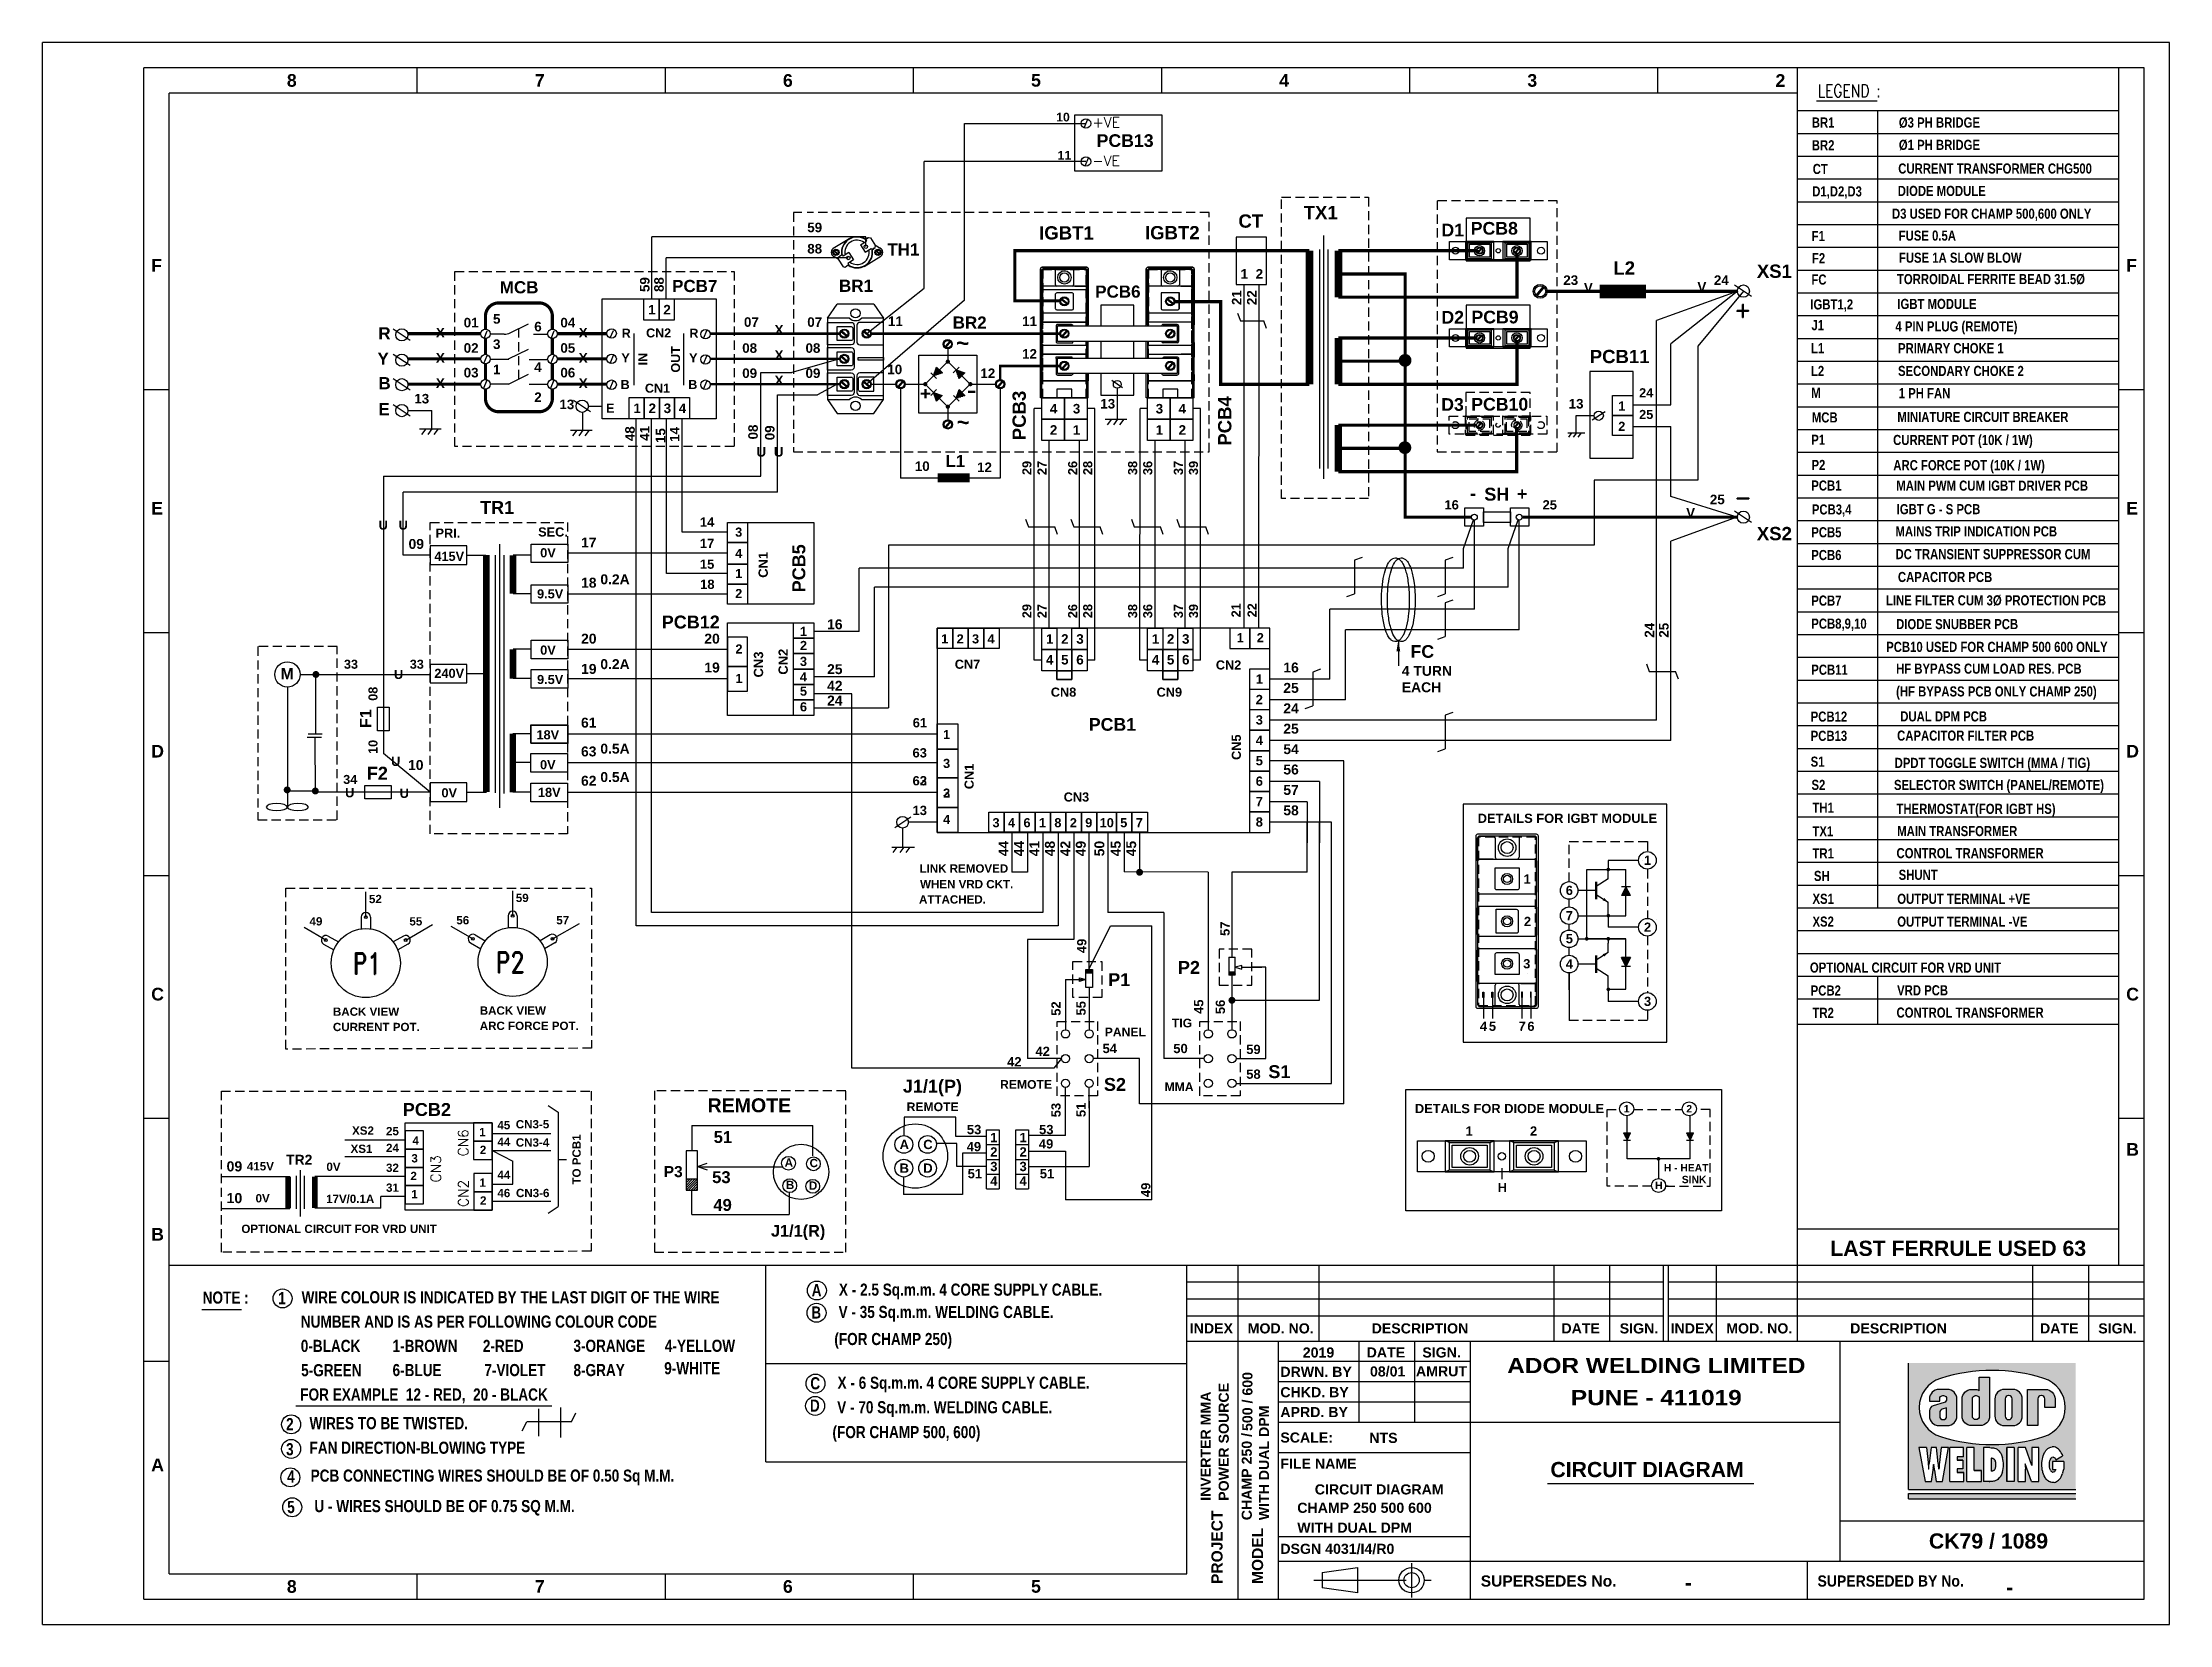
# Model space of a CAD drawing. Header units: millimetres. Extents: x 0 to 462, y 0 to 344.
import ezdxf
from ezdxf.enums import TextEntityAlignment as Align

# ---------------------------------------------------------------- set-up
doc = ezdxf.new("R2010")
doc.units = ezdxf.units.MM
doc.header["$LTSCALE"] = 8
doc.header["$MEASUREMENT"] = 0
doc.linetypes.add('CENTER', pattern=[2, 1.25, -0.25, 0.25, -0.25])
doc.linetypes.add('HIDDEN', pattern=[0.375, 0.25, -0.125])
for name, color, linetype in [('A3', 7, 'Continuous'), ('A4', 7, 'Continuous'), ('AA2', 3, 'Continuous'), ('NP', 7, 'Continuous')]:
    doc.layers.add(name, color=color, linetype=linetype)
doc.styles.add('ador', font='arialbd.ttf')
doc.styles.add('ROMAND', font='ROMAND.SHX')
doc.styles.add('ROMANS', font='arialbd.ttf')
doc.dimstyles.new('Copy of STANDARD', dxfattribs={"dimtxt": 2.5, "dimasz": 2.5, "dimexe": 2, "dimexo": 0.8, "dimgap": 1.5, "dimtad": 1, "dimdec": 1, "dimzin": 12, "dimdsep": 46, "dimtxsty": 'ROMAND', "dimcen": 4, "dimclrd": 7, "dimclre": 7, "dimclrt": 7, "dimadec": 0, "dimazin": 0, "dimtfac": 1, "dimtdec": 1, "dimtmove": 0, "dimatfit": 3, "dimfxl": 0, "dimtolj": 1, "dimtzin": 12, "dimarcsym": 0})
pattern_1 = [(360, (888.52531, 43.9943), (5e-17, 0.14784), [])]
pattern_2 = [(360, (883.62506, 48.89456), (5e-17, 0.14784), [])]
pattern_3 = [(270, (-28.92335, -422.33861), (0.14784, -7e-17), [])]
pattern_4 = [(270, (-24.0231, -417.43836), (0.14784, -7e-17), [])]
pattern_5 = [(315, (1042.28282, -197.49208), (-0.113137085, -0.113137085), [])]
pattern_6 = [(45, (1042.28282, 500.83746), (-0.113137085, 0.113137085), [])]

msp = doc.modelspace()

# ---------------------------------------------------------------- texts
at = {"color": 3, "ltscale": 6}
for s, height, style, p in [('8', 2.75, 'ROMANS', (54.14, 335.55)), ('7', 2.75, 'ROMANS', (107.99, 335.55)), ('6', 2.75, 'ROMANS', (161.89, 335.55)), ('5', 2.75, 'ROMANS', (215.79, 335.55)), ('4', 2.75, 'ROMANS', (269.69, 335.55)), ('3', 2.75, 'ROMANS', (323.59, 335.55)), ('2', 2.75, 'ROMANS', (377.49, 335.55)), ('INDEX', 2.2, 'ador', (253.89, 64.35)), ('MOD. NO.', 2.2, 'ador', (268.95, 64.35)), ('DESCRIPTION', 2.2, 'ador', (299.2, 64.35)), ('DATE', 2.2, 'ador', (334.11, 64.35)), ('SIGN.', 2.2, 'ador', (346.77, 64.35)), ('INDEX', 2.2, 'ador', (358.34, 64.35)), ('MOD. NO.', 2.2, 'ador', (372.9, 64.35)), ('DESCRIPTION', 2.2, 'ador', (403.15, 64.35)), ('DATE', 2.2, 'ador', (438.06, 64.35)), ('SIGN.', 2.2, 'ador', (450.72, 64.35)), ('8', 2.75, 'ROMANS', (54.14, 8.26)), ('7', 2.75, 'ROMANS', (107.99, 8.26)), ('6', 2.75, 'ROMANS', (161.89, 8.26)), ('5', 2.75, 'ROMANS', (215.79, 8.26))]:
    msp.add_text(s, height=height, dxfattribs=dict(at, style=style)).set_placement(p, align=Align.MIDDLE)
at = {"color": 1, "style": 'ROMAND', "width": 0.8}
for s, height, p in [('LEGEND : ', 2.75, (385.6, 331.92)), ('P1', 4.59, (67.38, 141.36)), ('P2', 4.59, (98.43, 141.6))]:
    msp.add_text(s, height=height, dxfattribs=at).set_placement(p)
at = {"color": 1}
for s, height, style, p in [('10', 1.89, 'ROMANS', (220.19, 326.63)), ('+VE', 2.218, 'ROMAND', (228.04, 325.34)), ('PCB13', 2.75, 'ROMANS', (228.96, 321.1)), ('11', 1.89, 'ROMANS', (220.5, 318.35)), ('-VE', 2.218, 'ROMAND', (228.03, 316.97)), ('CT', 2.887, 'ROMANS', (259.76, 303.55)), ('TX1', 2.888, 'ROMANS', (273.93, 305.4)), ('59', 2.079, 'ROMANS', (166.11, 302.56)), ('IGBT1', 2.888, 'ROMANS', (216.47, 300.98)), ('IGBT2', 2.888, 'ROMANS', (239.46, 301.02)), ('D1', 2.75, 'ROMANS', (303.86, 301.66)), ('PCB8', 2.75, 'ROMANS', (310.22, 302.04)), ('88', 2.079, 'ROMANS', (166.11, 297.94)), ('TH1', 2.64, 'ROMANS', (183.5, 297.48)), ('L2', 2.888, 'ROMANS', (341.21, 293.34)), ('MCB', 2.64, 'ROMANS', (99.32, 289.28)), ('PCB7', 2.64, 'ROMANS', (136.75, 289.56)), ('BR1', 2.64, 'ROMANS', (173.01, 289.6)), ('23', 2.079, 'ROMANS', (330.33, 291.11)), ('V', 2.08, 'ROMANS', (334.8, 289.48)), ('V', 2.08, 'ROMANS', (359.46, 289.64)), ('24', 2.079, 'ROMANS', (363.05, 291.11)), ('XS1', 2.888, 'ROMANS', (372.37, 292.65)), ('PCB6', 2.64, 'ROMANS', (228.66, 288.34)), ('+', 3.46, 'ROMAND', (367.48, 283.9)), ('R', 2.64, 'ROMANS', (72.94, 279.27)), ('01', 2.079, 'ROMANS', (91.48, 281.88)), ('5', 2.08, 'ROMANS', (97.85, 282.68)), ('6', 2.08, 'ROMANS', (106.81, 281.01)), ('04', 2.079, 'ROMANS', (112.48, 281.88)), ('07', 2.079, 'ROMANS', (152.36, 282)), ('X', 2.08, 'ROMANS', (159.01, 280.32)), ('07', 2.079, 'ROMANS', (166.11, 282)), ('11', 2.079, 'ROMANS', (183.64, 282.18)), ('BR2', 2.64, 'ROMANS', (197.7, 281.61)), ('11', 2.079, 'ROMANS', (212.78, 282.18)), ('D2', 2.75, 'ROMANS', (303.86, 282.71)), ('PCB9', 2.75, 'ROMANS', (310.37, 282.75)), ('X', 2.08, 'ROMANS', (85.44, 279.69)), ('02', 2.079, 'ROMANS', (91.48, 276.37)), ('3', 2.08, 'ROMANS', (97.85, 277.19)), ('05', 2.079, 'ROMANS', (112.48, 276.37)), ('X', 2.08, 'ROMANS', (116.47, 279.69)), ('08', 2.079, 'ROMANS', (151.98, 276.35)), ('08', 2.079, 'ROMANS', (165.73, 276.35)), ('Y', 2.64, 'ROMANS', (72.76, 273.77)), ('X', 2.08, 'ROMANS', (85.44, 274.2)), ('03', 2.079, 'ROMANS', (91.48, 271.01)), ('1', 2.08, 'ROMANS', (97.85, 271.7)), ('4', 2.08, 'ROMANS', (106.81, 272.21)), ('06', 2.079, 'ROMANS', (112.48, 271.01)), ('X', 2.08, 'ROMANS', (116.47, 274.2)), ('09', 2.079, 'ROMANS', (151.98, 270.89)), ('X', 2.08, 'ROMANS', (159.01, 274.83)), ('09', 2.079, 'ROMANS', (165.73, 270.89)), ('10', 2.079, 'ROMANS', (183.5, 271.71)), ('12', 2.079, 'ROMANS', (203.71, 270.87)), ('12', 2.079, 'ROMANS', (212.77, 275.09)), ('PCB11', 2.888, 'ROMANS', (336.07, 274.11)), ('B', 2.64, 'ROMANS', (72.96, 268.44)), ('X', 2.08, 'ROMANS', (85.44, 268.71)), ('X', 2.08, 'ROMANS', (116.47, 268.71)), ('X', 2.08, 'ROMANS', (159.01, 269.34)), ('24', 1.98, 'ROMANS', (346.8, 266.68)), ('E', 2.64, 'ROMANS', (72.96, 262.8)), ('13', 2.079, 'ROMANS', (80.76, 265.35)), ('2', 2.08, 'ROMANS', (106.81, 265.66)), ('13', 2.079, 'ROMANS', (112.27, 264.11)), ('13', 2.079, 'ROMANS', (229.76, 264.25)), ('D3', 2.75, 'ROMANS', (303.81, 263.76)), ('PCB10', 2.75, 'ROMANS', (310.33, 263.8)), ('13', 2.079, 'ROMANS', (331.49, 264.25)), ('25', 1.98, 'ROMANS', (346.8, 261.97)), ('U', 2.08, 'ROMANS', (155.07, 253.8)), ('U', 2.08, 'ROMANS', (158.86, 253.8)), ('L1', 2.64, 'ROMANS', (196.11, 251.52)), ('10', 2.079, 'ROMANS', (189.47, 250.68)), ('12', 2.079, 'ROMANS', (202.99, 250.44)), ('SH', 2.8, 'ROMANS', (313.17, 244.23)), ('25', 2.079, 'ROMANS', (362.17, 243.44)), ('TR1', 2.8, 'ROMANS', (95.04, 241.35)), ('14', 2.016, 'ROMANS', (142.79, 238.56)), ('16', 2.016, 'ROMANS', (304.51, 242.31)), ('25', 2.016, 'ROMANS', (325.82, 242.31)), ('V', 2.08, 'ROMANS', (357.02, 240.58)), ('-', 3.46, 'ROMAND', (367.51, 243.14)), ('U', 1.98, 'ROMANS', (73, 237.93)), ('U', 1.98, 'ROMANS', (77.34, 237.93)), ('09', 2.158, 'ROMANS', (79.5, 233.74)), ('17', 2.158, 'ROMANS', (116.98, 234.05)), ('17', 2.016, 'ROMANS', (142.79, 233.95)), ('XS2', 2.888, 'ROMANS', (372.37, 235.63)), ('15', 2.016, 'ROMANS', (142.79, 229.42)), ('18', 2.158, 'ROMANS', (116.98, 225.32)), ('0.2A', 2.158, 'ROMANS', (121.16, 226.06)), ('0.2A', 2.158, 'ROMANS', (121.17, 226.06)), ('18', 2.016, 'ROMANS', (142.84, 225.05)), ('PCB12', 2.8, 'ROMANS', (134.5, 216.45)), ('16', 2.158, 'ROMANS', (170.42, 216.28)), ('20', 2.158, 'ROMANS', (116.98, 213.16)), ('20', 2.158, 'ROMANS', (143.75, 213.16)), ('FC', 2.75, 'ROMANS', (297.15, 210.08)), ('33', 1.962, 'ROMANS', (65.47, 207.7)), ('33', 1.962, 'ROMANS', (79.77, 207.7)), ('19', 2.158, 'ROMANS', (116.98, 206.58)), ('0.2A', 2.158, 'ROMANS', (121.16, 207.62)), ('19', 2.158, 'ROMANS', (143.75, 206.89)), ('25', 2.158, 'ROMANS', (170.42, 206.53)), ('CN7', 1.98, 'ROMANS', (198.15, 207.69)), ('CN2', 1.98, 'ROMANS', (254.86, 207.53)), ('16', 2.158, 'ROMANS', (269.52, 206.89)), ('4 TURN', 2.158, 'ROMANS', (295.26, 206.16)), ('U', 1.98, 'ROMANS', (76.33, 205.48)), ('42', 2.158, 'ROMANS', (170.42, 202.92)), ('CN8', 1.98, 'ROMANS', (219.01, 201.63)), ('CN9', 1.98, 'ROMANS', (241.99, 201.63)), ('25', 2.158, 'ROMANS', (269.52, 202.46)), ('EACH', 2.158, 'ROMANS', (295.26, 202.6)), ('24', 2.158, 'ROMANS', (170.42, 199.71)), ('24', 2.158, 'ROMANS', (269.52, 198.02)), ('61', 2.158, 'ROMANS', (116.96, 194.91)), ('61', 2.016, 'ROMANS', (189.01, 194.95)), ('PCB1', 2.75, 'ROMANS', (227.28, 194.23)), ('25', 2.158, 'ROMANS', (269.52, 193.59)), ('63', 2.158, 'ROMANS', (116.96, 188.65)), ('0.5A', 2.158, 'ROMANS', (121.16, 189.25)), ('63', 2.016, 'ROMANS', (188.97, 188.42)), ('54', 2.158, 'ROMANS', (269.52, 189.15)), ('F2', 2.8, 'ROMANS', (70.45, 183.6)), ('U', 1.98, 'ROMANS', (75.71, 186.58)), ('10', 2.158, 'ROMANS', (79.39, 185.7)), ('0.5A', 2.158, 'ROMANS', (121.16, 183.09)), ('56', 2.158, 'ROMANS', (269.52, 184.72)), ('34', 1.962, 'ROMANS', (65.31, 182.66)), ('U', 1.98, 'ROMANS', (65.73, 179.77)), ('U', 1.98, 'ROMANS', (77.57, 179.63)), ('U', 1.98, 'ROMANS', (77.57, 179.63)), ('62', 2.158, 'ROMANS', (116.96, 182.28)), ('63', 2.016, 'ROMANS', (188.98, 182.35)), ('62', 2.016, 'ROMANS', (188.98, 182.35)), ('CN3', 1.98, 'ROMANS', (221.81, 178.84)), ('57', 2.158, 'ROMANS', (269.52, 180.28)), ('13', 2.016, 'ROMANS', (188.98, 175.9)), ('58', 2.158, 'ROMANS', (269.52, 175.85)), ('WHEN VRD CKT.', 1.8, 'ROMANS', (190.61, 159.99)), ('LINK REMOVED', 1.8, 'ROMANS', (190.48, 163.39)), ('52', 1.8, 'ROMANS', (70.9, 156.76)), ('59', 1.8, 'ROMANS', (102.8, 157)), (' ATTACHED.', 1.8, 'ROMANS', (189.69, 156.67)), ('49', 1.8, 'ROMANS', (57.99, 151.91)), ('55', 1.8, 'ROMANS', (79.69, 151.91)), ('56', 1.8, 'ROMANS', (89.88, 152.15)), ('57', 1.8, 'ROMANS', (111.59, 152.15)), ('P2', 2.8, 'ROMANS', (246.62, 141.39)), ('P1', 2.8, 'ROMANS', (231.47, 138.73)), ('BACK VIEW', 1.8, 'ROMANS', (63.08, 132.28)), ('BACK VIEW', 1.8, 'ROMANS', (94.97, 132.52)), ('CURRENT POT.', 1.8, 'ROMANS', (63.08, 128.95)), ('ARC FORCE POT.', 1.8, 'ROMANS', (94.97, 129.2)), ('PANEL', 1.89, 'ROMANS', (230.72, 127.82)), ('TIG', 1.89, 'ROMANS', (245.31, 129.76)), ('42', 2.016, 'ROMANS', (215.68, 123.55)), ('54', 2.016, 'ROMANS', (230.25, 124.17)), ('50', 2.016, 'ROMANS', (245.62, 124.16)), ('59', 2.016, 'ROMANS', (261.46, 123.97)), ('42', 2.016, 'ROMANS', (209.53, 121.28)), ('58', 2.016, 'ROMANS', (261.46, 118.59)), ('S1', 2.8, 'ROMANS', (266.27, 118.74)), ('J1/1(P)', 2.8, 'ROMANS', (186.89, 115.59)), ('REMOTE', 1.89, 'ROMANS', (207.99, 116.42)), ('S2', 2.8, 'ROMANS', (230.55, 115.96)), ('MMA', 1.89, 'ROMANS', (243.72, 115.9)), ('PCB2', 2.812, 'ROMANS', (78.24, 110.51)), ('PCB2', 2.812, 'ROMANS', (78.24, 110.51)), ('REMOTE', 3.038, 'ROMANS', (144.45, 111.31)), ('REMOTE', 1.89, 'ROMANS', (187.69, 111.56)), ('XS2', 1.8, 'ROMANS', (67.23, 106.43)), ('XS2', 1.8, 'ROMANS', (67.23, 106.43)), ('25', 1.8, 'ROMANS', (74.61, 106.32)), ('25', 1.8, 'ROMANS', (74.61, 106.32)), ('1', 1.8, 'ROMANS', (94.85, 106.11)), ('1', 1.8, 'ROMANS', (94.85, 106.11)), ('45', 1.8, 'ROMANS', (98.8, 107.62)), ('45', 1.8, 'ROMANS', (98.8, 107.62)), ('CN3-5', 1.8, 'ROMANS', (102.8, 107.81)), ('CN3-5', 1.8, 'ROMANS', (102.8, 107.81)), ('51', 2.588, 'ROMANS', (145.78, 104.64)), ('XS1', 1.8, 'ROMANS', (66.91, 102.48)), ('XS1', 1.8, 'ROMANS', (66.91, 102.48)), ('24', 1.8, 'ROMANS', (74.61, 102.67)), ('24', 1.8, 'ROMANS', (74.61, 102.67)), ('3', 1.8, 'ROMANS', (80.12, 100.41)), ('3', 1.8, 'ROMANS', (80.12, 100.41)), ('4', 1.8, 'ROMANS', (80.35, 104.26)), ('4', 1.8, 'ROMANS', (80.35, 104.26)), ('2', 1.8, 'ROMANS', (94.99, 102.25)), ('2', 1.8, 'ROMANS', (94.99, 102.25)), ('44', 1.8, 'ROMANS', (98.8, 103.98)), ('44', 1.8, 'ROMANS', (98.8, 103.98)), ('CN3-4', 1.8, 'ROMANS', (102.8, 103.86)), ('CN3-4', 1.8, 'ROMANS', (102.8, 103.86)), ('09', 2.197, 'ROMANS', (39.97, 98.46)), ('09', 2.197, 'ROMANS', (39.97, 98.46)), ('0V', 1.8, 'ROMANS', (61.66, 98.57)), ('0V', 1.8, 'ROMANS', (61.66, 98.57)), ('32', 1.8, 'ROMANS', (74.61, 98.36)), ('2', 1.8, 'ROMANS', (79.91, 96.57)), ('2', 1.8, 'ROMANS', (79.91, 96.57)), ('44', 1.8, 'ROMANS', (98.8, 96.8)), ('44', 1.8, 'ROMANS', (98.8, 96.8)), ('53', 2.588, 'ROMANS', (145.44, 95.92)), ('A', 1.8, 'ROMANS', (161.2, 99.49)), ('C', 1.8, 'ROMANS', (166.62, 99.38)), ('10', 2.197, 'ROMANS', (39.97, 91.56)), ('10', 2.197, 'ROMANS', (39.97, 91.56)), ('17V', 1.8, 'ROMANS', (61.6, 91.58)), ('17V', 1.8, 'ROMANS', (61.6, 91.58)), ('/0.1A', 1.8, 'ROMANS', (66.04, 91.61)), ('/0.1A', 1.8, 'ROMANS', (66.04, 91.61)), ('31', 1.8, 'ROMANS', (74.61, 94.03)), ('1', 1.8, 'ROMANS', (80.1, 92.61)), ('1', 1.8, 'ROMANS', (80.1, 92.61)), ('1', 1.8, 'ROMANS', (94.89, 95.12)), ('1', 1.8, 'ROMANS', (94.89, 95.12)), ('2', 1.8, 'ROMANS', (95.03, 91.25)), ('2', 1.8, 'ROMANS', (95.03, 91.25)), ('46', 1.8, 'ROMANS', (98.8, 92.86)), ('46', 1.8, 'ROMANS', (98.8, 92.86)), ('CN3-6', 1.8, 'ROMANS', (102.84, 92.87)), ('CN3-6', 1.8, 'ROMANS', (102.84, 92.87)), ('49', 2.588, 'ROMANS', (145.7, 89.88)), ('B', 1.8, 'ROMANS', (161.47, 94.62)), ('D', 1.8, 'ROMANS', (166.47, 94.48)), ('OPTIONAL CIRCUIT FOR VRD UNIT', 1.8, 'ROMANS', (43.19, 85.08)), ('OPTIONAL CIRCUIT FOR VRD UNIT', 1.8, 'ROMANS', (43.19, 85.08))]:
    msp.add_text(s, height=height, dxfattribs=dict(at, style=style)).set_placement(p)
at = {"style": 'ROMANS', "width": 0.8}
for s, height, p in [('BR1', 2.2, (384.31, 325.31)), ('%%c3 PH BRIDGE', 2.2, (403.22, 325.31)), ('BR2', 2.2, (384.31, 320.36)), ('%%c1 PH BRIDGE', 2.2, (403.22, 320.45)), ('CT', 2.2, (384.51, 315.21)), ('CURRENT TRANSFORMER CHG500', 2.2, (403.09, 315.31)), ('D1,D2,D3', 2.2, (384.4, 310.34)), ('DIODE MODULE', 2.2, (402.98, 310.44)), ('D3 USED FOR CHAMP 500,600 ONLY', 2.2, (401.73, 305.49)), ('F1', 2.2, (384.28, 300.63)), ('FUSE 0.5A', 2.2, (403.19, 300.73)), ('FC', 2.2, (384.23, 291.18)), ('TORROIDAL FERRITE BEAD 31.5%%c', 2.2, (402.81, 291.28)), ('IGBT1,2', 2.2, (384, 285.78)), ('IGBT MODULE', 2.2, (402.9, 285.88)), ('J1', 2.2, (384.24, 281.26)), ('4 PIN PLUG (REMOTE)', 2.2, (402.48, 281)), ('L1', 2.2, (384.13, 276.27)), ('PRIMARY CHOKE 1', 2.2, (403.04, 276.27)), ('L2', 2.2, (384.13, 271.32)), ('SECONDARY CHOKE 2', 2.2, (403.04, 271.32)), ('M', 2.2, (384.2, 266.56)), ('1 PH FAN', 2.2, (403.2, 266.49)), ('MCB', 2.2, (384.32, 261.22)), ('MINIATURE CIRCUIT BREAKER', 2.2, (402.9, 261.32)), ('P1', 2.2, (384.2, 256.36)), ('CURRENT POT (10K / 1W)', 2.2, (401.98, 256.32)), ('P2', 2.2, (384.24, 250.88)), ('ARC FORCE POT (10K / 1W)', 2.2, (402.02, 250.84)), ('PCB1', 2.2, (384.2, 246.42)), (' MAIN PWM CUM IGBT DRIVER PCB', 2.2, (401.98, 246.39)), ('PCB3,4', 2.2, (384.32, 241.22)), ('IGBT G - S PCB ', 2.2, (402.75, 241.28)), ('PCB5', 2.2, (384.2, 236.26)), ('MAINS TRIP INDICATION PCB', 2.2, (402.49, 236.46)), ('PCB6', 2.2, (384.2, 231.31)), ('DC TRANSIENT SUPPRESSOR CUM', 2.2, (402.49, 231.51)), ('CAPACITOR PCB', 2.2, (403.02, 226.54)), ('PCB7', 2.2, (384.2, 221.41)), ('LINE FILTER CUM 3%%C PROTECTION PCB', 2.2, (400.43, 221.47)), ('PCB8,9,10', 2.2, (384.2, 216.4)), ('DIODE SNUBBER PCB', 2.2, (402.63, 216.3)), ('PCB10 USED FOR CHAMP 500 600 ONLY', 2.2, (400.47, 211.35)), ('PCB11', 2.2, (384.2, 206.39)), ('HF BYPASS CUM LOAD RES. PCB', 2.2, (402.62, 206.62)), ('(HF BYPASS PCB ONLY CHAMP 250) ', 2.2, (402.62, 201.67)), ('PCB12', 2.2, (384.07, 196.2)), ('PCB13', 2.2, (384.07, 192.02)), ('CAPACITOR FILTER PCB', 2.2, (402.84, 192.07)), (' DUAL DPM PCB', 2.2, (402.84, 196.25)), ('S1', 2.2, (384.06, 186.41)), ('DPDT TOGGLE SWITCH (MMA / TIG)', 2.2, (402.3, 186.14)), ('S2', 2.2, (384.24, 181.36)), ('SELECTOR SWITCH (PANEL/REMOTE)', 2.2, (402.16, 181.35)), ('TH1', 2.2, (384.46, 176.42)), ('THERMOSTAT(FOR IGBT HS)', 2.2, (402.71, 176.16)), ('TX1', 2.2, (384.46, 171.28)), ('MAIN TRANSFORMER', 2.2, (402.86, 171.32)), ('TR1', 2.2, (384.46, 166.48)), ('CONTROL TRANSFORMER', 2.2, (402.71, 166.53)), ('SH', 2.2, (384.77, 161.58)), ('SHUNT', 2.2, (403.18, 161.82)), ('XS1', 2.2, (384.46, 156.6)), ('OUTPUT TERMINAL +VE', 2.2, (402.87, 156.6)), ('XS2', 2.2, (384.46, 151.65)), ('OUTPUT TERMINAL -VE', 2.2, (402.87, 151.65)), ('OPTIONAL CIRCUIT FOR VRD UNIT', 2.2, (383.9, 141.66)), ('PCB2', 2.2, (384.07, 136.68)), ('VRD PCB', 2.2, (402.84, 136.72)), ('TR2', 2.2, (384.46, 131.83)), ('CONTROL TRANSFORMER', 2.2, (402.71, 131.88)), ('NOTE :', 2.64, (34.78, 69.72)), ('1', 2.64, (51.18, 69.59)), ('WIRE COLOUR IS INDICATED BY THE LAST DIGIT OF THE WIRE', 2.64, (56.27, 69.79)), ('NUMBER AND IS AS PER FOLLOWING COLOUR CODE', 2.64, (56.11, 64.5)), ('0-BLACK', 2.64, (56.09, 59.22)), ('1-BROWN', 2.64, (76.03, 59.22)), ('2-RED', 2.64, (95.64, 59.22)), ('3-ORANGE', 2.64, (115.32, 59.25)), ('4-YELLOW', 2.64, (135.19, 59.25)), ('5-GREEN', 2.64, (56.17, 53.94)), ('6-BLUE', 2.64, (76.03, 53.97)), ('7-VIOLET', 2.64, (95.98, 53.97)), ('8-GRAY', 2.64, (115.33, 53.97)), ('9-WHITE', 2.64, (135.04, 54.37)), ('2', 2.64, (52.9, 42.22)), ('WIRES TO BE TWISTED.', 2.64, (57.99, 42.43)), ('3', 2.64, (52.9, 36.77)), ('FAN DIRECTION-BLOWING TYPE', 2.64, (57.99, 37.09)), ('4', 2.64, (53.14, 30.83)), ('4', 2.64, (53.14, 30.83)), ('PCB CONNECTING WIRES SHOULD BE OF 0.50 Sq M.M. ', 2.64, (58.23, 31.03)), ('PCB CONNECTING WIRES SHOULD BE OF 0.50 Sq M.M. ', 2.64, (58.23, 31.03)), ('5', 2.64, (53.14, 24.2)), ('5', 2.64, (53.14, 24.2)), (' U - WIRES SHOULD BE OF 0.75 SQ M.M.', 2.64, (58.23, 24.41)), (' U - WIRES SHOULD BE OF 0.75 SQ M.M.', 2.64, (58.23, 24.41))]:
    msp.add_text(s, height=height, dxfattribs=at).set_placement(p)
at = {"color": 3, "ltscale": 6}
for s, height, style, p in [('F', 2.75, 'ROMANS', (23.6, 294.01)), ('F', 2.75, 'ROMANS', (452.6, 294.01)), ('E', 2.75, 'ROMANS', (23.6, 241.21)), ('E', 2.75, 'ROMANS', (452.6, 241.21)), ('D', 2.75, 'ROMANS', (23.6, 188.41)), ('D', 2.75, 'ROMANS', (452.6, 188.41)), ('C', 2.75, 'ROMANS', (23.6, 135.61)), ('C', 2.75, 'ROMANS', (452.6, 135.61)), ('B', 2.75, 'ROMANS', (452.6, 101.87)), ('B', 2.75, 'ROMANS', (23.6, 83.42)), ('DATE', 2.2, 'ador', (287.61, 58.02)), ('SIGN.', 2.2, 'ador', (299.71, 58.02)), ('DRWN. BY', 2.2, 'ador', (268.87, 53.81)), ('CHKD. BY', 2.2, 'ador', (268.87, 49.38)), ('APRD. BY', 2.2, 'ador', (268.87, 45.06)), ('SCALE:', 2.2, 'ador', (268.87, 39.53)), ('FILE NAME', 2.2, 'ador', (268.87, 33.84)), ('DSGN 4031/I4/R0', 2.2, 'ador', (268.87, 15.34)), ('SUPERSEDES No.', 2.42, 'ador', (312.4, 8.24))]:
    msp.add_text(s, height=height, dxfattribs=dict(at, style=style)).set_placement(p)
at = {"color": 7, "style": 'ROMANS', "width": 0.8}
for s, p in [('F2', (384.34, 295.83)), ('FUSE 1A SLOW BLOW', (403.24, 295.93))]:
    msp.add_text(s, height=2.2, dxfattribs=at).set_placement(p)
at = {"color": 1}
for s, height, style, p in [('59', 2.079, 'ROMANS', (131.85, 289.57)), ('88', 2.079, 'ROMANS', (134.94, 289.57)), ('21', 2.079, 'ROMANS', (260.42, 286.73)), ('22', 2.079, 'ROMANS', (263.7, 286.73)), ('PCB3', 2.888, 'ROMANS', (213.58, 257.35)), ('PCB4', 2.888, 'ROMANS', (258.23, 256.17)), ('48', 2.079, 'ROMANS', (128.64, 257.17)), ('41', 2.079, 'ROMANS', (131.84, 257.23)), ('15', 2.079, 'ROMANS', (135.28, 256.75)), ('14', 2.079, 'ROMANS', (138.34, 257)), ('08', 2.079, 'ROMANS', (155.37, 257.53)), ('09', 2.079, 'ROMANS', (159, 257.36)), ('29', 1.98, 'ROMANS', (214.8, 249.79)), ('27', 1.98, 'ROMANS', (218.08, 249.79)), ('26', 1.98, 'ROMANS', (224.74, 249.79)), ('28', 1.98, 'ROMANS', (228.02, 249.79)), ('38', 1.98, 'ROMANS', (237.77, 249.79)), ('36', 1.98, 'ROMANS', (241.05, 249.79)), ('37', 1.98, 'ROMANS', (247.71, 249.79)), ('39', 1.98, 'ROMANS', (250.99, 249.79)), ('CN1', 2.016, 'ROMANS', (157.54, 227.47)), ('PCB5', 2.8, 'ROMANS', (165.68, 224.31)), ('21', 1.98, 'ROMANS', (260.23, 218.87)), ('22', 1.98, 'ROMANS', (263.72, 218.87)), ('29', 1.98, 'ROMANS', (214.8, 218.69)), ('27', 1.98, 'ROMANS', (218.08, 218.69)), ('26', 1.98, 'ROMANS', (224.74, 218.69)), ('28', 1.98, 'ROMANS', (228.02, 218.69)), ('38', 1.98, 'ROMANS', (237.77, 218.69)), ('36', 1.98, 'ROMANS', (241.05, 218.69)), ('37', 1.98, 'ROMANS', (247.71, 218.69)), ('39', 1.98, 'ROMANS', (250.99, 218.69)), ('24', 2.079, 'ROMANS', (350.08, 214.45)), ('25', 2.079, 'ROMANS', (353.21, 214.45)), ('CN3', 2.016, 'ROMANS', (156.52, 205.81)), ('CN2', 2.016, 'ROMANS', (161.88, 206.41)), ('08', 1.962, 'ROMANS', (72.76, 200.74)), ('F1', 2.5, 'ROMANS', (71.45, 194.84)), ('10', 1.962, 'ROMANS', (72.76, 189.19)), ('CN5', 1.98, 'ROMANS', (260.3, 187.88)), ('CN1', 1.98, 'ROMANS', (202.26, 181.52)), ('44', 2.158, 'ROMANS', (209.82, 166.94)), ('44', 2.158, 'ROMANS', (213.17, 166.94)), ('41', 2.158, 'ROMANS', (216.53, 166.94)), ('48', 2.158, 'ROMANS', (219.89, 166.94)), ('42', 2.158, 'ROMANS', (223.24, 166.94)), ('49', 2.158, 'ROMANS', (226.6, 166.94)), ('50', 2.158, 'ROMANS', (230.64, 166.94)), ('45', 2.158, 'ROMANS', (234.2, 166.94)), ('45', 2.158, 'ROMANS', (237.55, 166.94)), ('57', 2.016, 'ROMANS', (257.85, 149.63)), ('49', 2.016, 'ROMANS', (226.74, 145.9)), ('52', 2.016, 'ROMANS', (221.14, 132.28)), ('55', 2.016, 'ROMANS', (226.58, 132.34)), ('45', 2.016, 'ROMANS', (252.14, 132.69)), ('56', 2.016, 'ROMANS', (256.84, 132.64)), ('53', 2.016, 'ROMANS', (221.14, 110.22)), ('51', 2.016, 'ROMANS', (226.58, 110.27)), ('CN6', 2.18, 'ROMAND', (92.45, 101.73)), ('CN6', 2.18, 'ROMAND', (92.45, 101.73)), ('TO PCB1', 1.8, 'ROMANS', (116.9, 95.61)), ('TO PCB1', 1.8, 'ROMANS', (116.9, 95.61)), ('CN3', 2.18, 'ROMAND', (86.52, 96.07)), ('CN3', 2.18, 'ROMAND', (86.52, 96.07)), ('CN2', 2.18, 'ROMAND', (92.49, 90.73)), ('CN2', 2.18, 'ROMAND', (92.49, 90.73)), ('49', 2.016, 'ROMANS', (240.65, 92.88))]:
    msp.add_text(s, height=height, rotation=90, dxfattribs=dict(at, style=style)).set_placement(p)
at = {"color": 2, "style": 'ROMANS'}
for s, height, p in [('1', 2.08, (260.23, 292.46)), ('2', 2.08, (263.51, 292.46)), ('1', 2.08, (131.56, 284.69)), ('2', 2.08, (134.85, 284.69)), ('R', 1.95, (125.8, 279.65)), ('CN2', 1.948, (131.1, 279.7)), ('R', 1.95, (140.5, 279.65)), ('Y', 1.95, (125.74, 274.26)), ('Y', 1.95, (140.44, 274.26)), ('B', 1.95, (125.57, 268.49)), ('CN1', 1.948, (130.85, 267.7)), ('B', 1.95, (140.26, 268.49)), ('E', 1.95, (122.41, 263.35)), ('1', 2.08, (128.35, 263.26)), ('2', 2.08, (131.64, 263.26)), ('3', 2.08, (134.92, 263.26)), ('4', 2.08, (138.2, 263.26)), ('4', 2.08, (218.81, 263.17)), ('3', 2.08, (223.8, 263.17)), ('3', 2.08, (241.79, 263.17)), ('4', 2.08, (246.77, 263.17)), ('1', 1.98, (342.26, 263.81)), ('2', 2.08, (218.81, 258.55)), ('1', 2.08, (223.8, 258.55)), ('1', 2.08, (241.79, 258.55)), ('2', 2.08, (246.77, 258.55)), ('2', 1.98, (342.27, 259.4)), ('3', 1.98, (150.45, 236.4)), ('4', 1.98, (150.45, 231.77)), ('1', 1.98, (150.45, 227.41)), ('2', 1.98, (150.45, 223.06)), ('2', 1.98, (150.51, 211.01)), ('2', 1.98, (164.52, 211.77)), ('1', 1.98, (164.52, 214.83)), ('1', 1.98, (195.19, 213.2)), ('2', 1.98, (198.55, 213.2)), ('3', 1.98, (201.9, 213.2)), ('4', 1.98, (205.26, 213.2)), ('1', 2.08, (217.97, 213.13)), ('2', 2.08, (221.25, 213.13)), ('3', 2.08, (224.54, 213.13)), ('1', 2.08, (240.95, 213.13)), ('2', 2.08, (244.23, 213.13)), ('3', 2.08, (247.51, 213.13)), ('1', 1.98, (259.39, 213.46)), ('2', 1.98, (263.75, 213.46)), ('3', 1.98, (164.52, 208.31)), ('4', 2.08, (217.97, 208.62)), ('5', 2.08, (221.25, 208.62)), ('6', 2.08, (224.54, 208.62)), ('4', 2.08, (240.95, 208.62)), ('5', 2.08, (244.23, 208.62)), ('6', 2.08, (247.51, 208.62)), ('1', 1.98, (150.51, 204.61)), ('4', 1.98, (164.52, 204.95)), ('5', 1.98, (164.52, 201.84)), ('1', 2.02, (263.52, 204.44)), ('6', 1.98, (164.52, 198.44)), ('2', 2.02, (263.52, 200)), ('1', 1.98, (195.61, 192.4)), ('3', 2.02, (263.52, 195.57)), ('4', 2.02, (263.52, 191.13)), ('3', 1.98, (195.61, 186.14)), ('5', 2.02, (263.52, 186.7)), ('3', 1.98, (195.61, 179.69)), ('2', 1.98, (195.61, 179.69)), ('6', 2.02, (263.52, 182.26)), ('4', 1.98, (195.61, 173.97)), ('7', 2.02, (263.52, 177.83)), ('DETAILS FOR IGBT MODULE', 2, (311.74, 174.2)), ('3', 1.98, (206.35, 173.25)), ('4', 1.98, (209.71, 173.25)), ('6', 1.98, (213.07, 173.25)), ('1', 1.98, (216.42, 173.25)), ('8', 1.98, (219.78, 173.25)), ('2', 1.98, (223.14, 173.25)), ('9', 1.98, (226.49, 173.25)), ('10', 1.98, (229.62, 173.25)), ('5', 1.98, (234.09, 173.25)), ('7', 1.98, (237.45, 173.25)), ('8', 2.02, (263.52, 173.39)), ('1', 2, (347.86, 165.08)), ('1', 2, (347.86, 165.08)), ('1', 2, (321.69, 160.99)), ('6', 2, (330.87, 158.54)), ('2', 2, (321.78, 151.79)), ('2', 2, (321.78, 151.79)), ('7', 2, (330.87, 153.05)), ('2', 2, (347.86, 150.54)), ('5', 2, (330.87, 148.03)), ('3', 2, (321.62, 142.59)), ('3', 2, (321.62, 142.59)), ('4', 2, (330.87, 142.54)), ('3', 2, (347.86, 134.42)), ('DETAILS FOR DIODE MODULE', 2, (298.09, 111.12)), ('1', 1.6, (343.46, 111.28)), ('2', 1.6, (357.06, 111.28)), ('1', 2, (309.1, 106.24)), ('2', 2, (323.1, 106.24)), ('A', 2.02, (186.17, 103.31)), ('C', 2.02, (191.31, 103.31)), ('B', 2.02, (186.17, 98.16)), ('D', 2.02, (191.31, 98.16)), ('H - HEAT', 1.6, (352.17, 98.46)), ('SINK', 1.6, (356.07, 95.9)), ('H', 2, (316.08, 93.97)), ('H', 1.6, (350.28, 94.64))]:
    msp.add_text(s, height=height, dxfattribs=at).set_placement(p)
for s, height, rotation, p in [('OUT', 1.948, 90, (138.47, 272.05)), ('~', 3.46, 180, (201.31, 280.09)), ('IN', 1.948, 90, (131.34, 273.62)), ('+', 2.89, 270, (190.4, 268.65)), ('-', 2.89, 180, (202.18, 268.99)), ('-', 2.89, 180, (202.74, 268.99)), ('~', 3.46, 180, (201.39, 262.89)), ('4', 2, 358.1025, (312.2, 129.03)), ('4', 2, 358.1025, (312.2, 129.03)), ('5', 2, 358.1025, (314.14, 129.03)), ('5', 2, 358.1025, (314.14, 129.03)), ('7', 2, 358.1025, (320.57, 129.03)), ('7', 2, 358.1025, (320.57, 129.03)), ('6', 2, 358.1025, (322.5, 129.03)), ('6', 2, 358.1025, (322.5, 129.03))]:
    msp.add_text(s, height=height, rotation=rotation, dxfattribs=at).set_placement(p)
at = {"color": 1, "style": 'ROMANS', "text_generation_flag": 2}
for s, height, p in [('-', 2.8, (311.37, 244.44)), ('+', 2.8, (322.54, 244.31)), ('M', 2.5, (54.59, 205.38))]:
    msp.add_text(s, height=height, dxfattribs=at).set_placement(p)
at = {"color": 1, "ltscale": 6, "style": 'ador'}
for s, height, p in [('P3', 2.414, (134.93, 97.21)), ('J1/1(R)', 2.535, (158.22, 84.29))]:
    msp.add_text(s, height=height, dxfattribs=at).set_placement(p)
at = {"color": 3, "style": 'ROMANS', "width": 0.8}
for s, p in [('A', (167.07, 71.33)), (' X - 2.5 Sq.m.m. 4 CORE SUPPLY CABLE.', (172.17, 71.45)), ('B', (166.99, 66.48)), (' V - 35 Sq.m.m. WELDING CABLE.', (172.09, 66.6)), ('(FOR CHAMP 250)', (171.99, 60.72)), ('C', (166.77, 51.1)), (' X - 6 Sq.m.m. 4 CORE SUPPLY CABLE.', (171.87, 51.22)), ('D', (166.69, 46.25)), (' V - 70 Sq.m.m. WELDING CABLE.', (171.79, 45.89)), ('(FOR CHAMP 500, 600)', (171.58, 40.49))]:
    msp.add_text(s, height=2.64, dxfattribs=at).set_placement(p)
at = {"color": 4, "style": 'ROMANS', "width": 0.8}
msp.add_text('FOR EXAMPLE  12 - RED,  20 - BLACK', height=2.64, dxfattribs=at).set_placement((55.98, 48.66))
at = {"color": 3, "ltscale": 6, "style": 'ador'}
for s, p in [('PROJECT', (256.32, 8.8)), ('MODEL', (265.12, 8.8))]:
    msp.add_text(s, height=2.42, rotation=90, dxfattribs=at).set_placement(p)
at = {"color": 3, "ltscale": 6, "style": 'ador', "width": 0.9}
msp.add_text('SUPERSEDED BY No.', height=2.42, dxfattribs=at).set_placement((385.55, 8.24))
at = {"color": 2, "linetype": 'ByBlock', "char_height": 1.98, "attachment_point": 5, "style": 'ROMANS'}
for s, insert in [('PRI.', (88.05, 237.18)), ('SEC.', (110.88, 237.41)), ('415V', (88.34, 232.12)), ('0V', (109.79, 232.89)), ('9.5V', (110.26, 223.96)), ('0V', (109.79, 211.74)), ('240V', (88.34, 206.69)), ('9.5V', (110.26, 205.35)), ('18V', (109.75, 193.33)), ('0V', (109.75, 186.83)), ('0V', (88.34, 180.73)), ('18V', (110.07, 180.83))]:
    msp.add_mtext(s, dxfattribs=dict(at, insert=insert))
at = {"color": 2, "attachment_point": 1, "style": 'ROMANS'}
for s, insert, char_height in [('53', (200.78, 108.57), 2.016), ('1', (205.85, 106.83), 2.02), ('1', (212.21, 106.83), 2.02), ('53', (216.46, 108.57), 2.016), ('49', (200.74, 104.85), 2.016), ('2', (205.85, 103.71), 2.02), ('2', (212.21, 103.71), 2.02), ('49', (216.42, 105.46), 2.016), ('51', (200.95, 98.99), 2.016), ('4', (205.85, 97.37), 2.02), ('3', (205.85, 100.54), 2.02), ('4', (212.21, 97.37), 2.02), ('3', (212.21, 100.54), 2.02), ('51', (216.62, 98.99), 2.016)]:
    msp.add_mtext_dynamic_manual_height_columns(s, width=1.9549, gutter_width=1, heights=[0], dxfattribs=dict(at, insert=insert, char_height=char_height))
at = {"color": 1, "linetype": 'ByBlock', "char_height": 1.8, "attachment_point": 5, "style": 'ROMANS'}
for s, insert in [('415V', (47.32, 99.56)), ('415V', (47.32, 99.56)), ('0V', (47.81, 92.61)), ('0V', (47.81, 92.61))]:
    msp.add_mtext(s, dxfattribs=dict(at, insert=insert))
at = {"layer": 'A3', "color": 3, "ltscale": 6, "style": 'ROMANS'}
msp.add_text('A', height=2.75, dxfattribs=at).set_placement((23.6, 33.31))
at = {"layer": 'A4', "color": 3, "style": 'ador', "width": 1.15}
for s, p in [('ADOR WELDING LIMITED', (350.54, 56.28)), ('PUNE - 411019', (350.53, 49.31))]:
    msp.add_text(s, height=3.3, dxfattribs=at).set_placement(p, align=Align.MIDDLE)
at = {"layer": 'NP', "color": 1, "ltscale": 2, "style": 'ador'}
for s, height, p in [('TR2', 2.16, (55.76, 101.02)), ('TR2', 2.16, (55.76, 101.02)), ('LAST FERRULE USED 63', 3.3, (416.11, 81.75))]:
    msp.add_text(s, height=height, dxfattribs=at).set_placement(p, align=Align.MIDDLE)
at = {"layer": 'NP', "color": 3, "ltscale": 6, "style": 'ador'}
for s, height, p in [('2019', 2.2, (277.16, 59.11)), ('08/01', 2.2, (292.18, 55.02)), ('AMRUT', 2.2, (303.87, 55.02)), ('CK79 / 1089', 3.3, (422.69, 18.19)), ('-', 3.3, (357.52, 9.14)), ('-', 3.3, (427.32, 8.1))]:
    msp.add_text(s, height=height, dxfattribs=at).set_placement(p, align=Align.MIDDLE)
at = {"layer": 'NP', "color": 3, "ltscale": 2, "style": 'ador'}
for s, p in [('POWER SOURCE', (257.67, 26.88)), ('500 / 600', (262.81, 42.05)), ('INVERTER MMA', (253.74, 26.88)), ('WITH DUAL DPM', (266.41, 22.66)), ('CHAMP 250 / ', (262.67, 22.66))]:
    msp.add_text(s, height=2.2, rotation=90, dxfattribs=at).set_placement(p)
at = {"layer": 'NP', "color": 3, "ltscale": 6, "style": 'ador'}
msp.add_text('NTS', height=2.2, dxfattribs=at).set_placement((288.19, 39.45))
at = {"layer": 'NP', "color": 3, "ltscale": 2, "style": 'ador'}
msp.add_text('CIRCUIT DIAGRAM', height=3.3, dxfattribs=at).set_placement((348.53, 33.67), align=Align.MIDDLE)
for s, p in [('CIRCUIT DIAGRAM', (276.35, 28.26)), ('CHAMP 250 500 600', (272.55, 24.26)), ('WITH DUAL DPM', (272.55, 19.95))]:
    msp.add_text(s, height=2.2, dxfattribs=at).set_placement(p)

# ---------------------------------------------------------------- hatches: boundary and pattern name
h = msp.add_hatch()
h.set_pattern_fill('ANSI31', color=2, scale=1.18272, angle=135, style=0)
h.set_pattern_definition(pattern_2)
h.paths.add_polyline_path([(193.56, 271.37), (194.2, 273.25), (195.45, 271.99)])
h = msp.add_hatch()
h.set_pattern_fill('ANSI31', color=2, scale=1.18272, angle=135, style=0)
h.set_pattern_definition(pattern_2)
h.paths.add_polyline_path([(193.56, 271.37), (194.2, 273.25), (195.45, 271.99)])
h = msp.add_hatch()
h.set_pattern_fill('ANSI31', color=2, scale=1.18272, angle=45, style=0)
h.set_pattern_definition(pattern_4)
h.paths.add_polyline_path([(198.45, 272.63), (200.33, 271.99), (199.07, 270.74)])
h = msp.add_hatch()
h.set_pattern_fill('ANSI31', color=2, scale=1.18272, angle=45, style=0)
h.set_pattern_definition(pattern_4)
h.paths.add_polyline_path([(198.45, 272.63), (200.33, 271.99), (199.07, 270.74)])
h = msp.add_hatch()
h.set_pattern_fill('ANSI31', color=2, scale=1.18272, angle=135, style=0)
h.set_pattern_definition(pattern_1)
h.paths.add_polyline_path([(198.46, 266.47), (199.1, 268.35), (200.35, 267.09)])
h = msp.add_hatch()
h.set_pattern_fill('ANSI31', color=2, scale=1.18272, angle=135, style=0)
h.set_pattern_definition(pattern_1)
h.paths.add_polyline_path([(198.46, 266.47), (199.1, 268.35), (200.35, 267.09)])
h = msp.add_hatch()
h.set_pattern_fill('ANSI31', color=2, scale=1.18272, angle=45, style=0)
h.set_pattern_definition(pattern_3)
h.paths.add_polyline_path([(193.55, 267.72), (195.43, 267.09), (194.17, 265.84)])
h = msp.add_hatch()
h.set_pattern_fill('ANSI31', color=2, scale=1.18272, angle=45, style=0)
h.set_pattern_definition(pattern_3)
h.paths.add_polyline_path([(193.55, 267.72), (195.43, 267.09), (194.17, 265.84)])
h = msp.add_hatch()
h.set_pattern_fill('ANSI31', color=2, scale=1.28, style=0)
h.set_pattern_definition(pattern_5)
h.paths.add_polyline_path([(343.95, 160.34), (343, 158.42), (344.92, 158.42)])
h = msp.add_hatch()
h.set_pattern_fill('ANSI31', color=2, scale=1.28, style=0)
h.set_pattern_definition(pattern_5)
h.paths.add_polyline_path([(343.95, 160.34), (343, 158.42), (344.92, 158.42)])
h = msp.add_hatch()
h.set_pattern_fill('ANSI31', color=2, scale=1.28, style=0)
h.set_pattern_definition(pattern_6)
h.paths.add_polyline_path([(343.95, 143.01), (343, 144.93), (344.92, 144.93)])
h = msp.add_hatch()
h.set_pattern_fill('ANSI31', color=2, scale=1.28, style=0)
h.set_pattern_definition(pattern_6)
h.paths.add_polyline_path([(343.95, 143.01), (343, 144.93), (344.92, 144.93)])
h = msp.add_hatch()
h.set_pattern_fill('ANSI31', color=256, scale=2.973806, angle=360, style=0)
h.set_pattern_definition([(225, (305.63306, 138.78126), (0.2628498, -0.2628498), [])])
h.paths.add_polyline_path([(142.27, 96.78), (142.27, 94.48), (139.78, 94.48), (139.78, 96.78)])
at = {"ltscale": 2}
h = msp.add_hatch(color=3, dxfattribs=at)
h.paths.add_polyline_path([(405.35, 56.81), (405.35, 29.33), (441.65, 29.33), (441.65, 56.81)])
h.paths.add_polyline_path([(434.73, 53.47, -0.733333), (434.73, 40.82, -0.153846), (412.27, 40.82, -0.733333), (412.27, 53.47, -0.153846)], flags=16)
h.paths.add_polyline_path([(430.04, 49.02), (430.04, 45.28, -0.414214), (427.99, 43.23), (426.12, 43.23, -0.414214), (424.07, 45.28), (424.07, 49.02, -0.414214), (426.12, 51.07), (427.99, 51.07, -0.414214)], flags=0)
h.paths.add_polyline_path([(431.17, 51.07), (435.09, 51.07, -0.414214), (437.14, 49.02), (437.14, 47.13), (434.91, 47.13), (434.91, 49.06, 0.433713), (434.16, 49.77, 0.433713), (433.4, 49.06), (433.4, 43.23), (431.17, 43.23)], flags=0)
h.paths.add_polyline_path([(427.81, 49.06), (427.81, 45.23, -0.414214), (427.1, 44.52), (427.05, 44.52, -0.414214), (426.3, 45.28), (426.3, 49.06, -0.414214), (427.01, 49.77), (427.1, 49.77, -0.414214)], flags=0)
h.paths.add_polyline_path([(422.93, 53.71), (422.93, 45.28, -0.414214), (420.88, 43.23), (419.01, 43.23, -0.414214), (416.96, 45.28), (416.96, 49.02, -0.414214), (419.01, 51.07), (419.99, 51.07, -0.182885), (420.7, 50.8), (420.7, 53.71)], flags=0)
h.paths.add_polyline_path([(420.7, 49.06), (420.7, 45.23, -0.414214), (419.99, 44.52), (419.9, 44.52, -0.414214), (419.19, 45.23), (419.19, 49.06, -0.414214), (419.9, 49.77), (419.99, 49.77, -0.414214)], flags=0)
h.paths.add_polyline_path([(415.83, 49.02), (415.83, 45.28, -0.414214), (413.78, 43.23), (411.91, 43.23, -0.414214), (409.86, 45.28), (409.86, 46.45, -0.331089), (410.65, 47.52), (413.06, 48.24, 0.34945), (413.59, 49.02, 0.454051), (412.84, 49.77, 0.433713), (412.09, 49.06), (412.09, 48.55), (409.86, 48.55), (409.86, 49.02, -0.414214), (411.91, 51.07), (413.78, 51.07, -0.414214)], flags=0)
h.paths.add_polyline_path([(430.73, 38.43), (432.12, 34.58), (432.09, 34.99), (432.08, 35.14), (432.07, 35.53), (432.07, 35.96), (432.07, 38.43), (433.62, 38.43), (433.62, 31.06), (432.03, 31.06), (430.65, 34.89), (430.68, 34.47), (430.69, 34.36), (430.7, 33.94), (430.7, 33.72), (430.7, 31.06), (429.14, 31.06), (429.14, 38.43)], flags=16)
h.paths.add_polyline_path([(428.28, 38.43), (428.28, 31.06), (426.64, 31.06), (426.64, 38.43)], flags=16)
h.paths.add_polyline_path([(424.3, 38.22), (424.54, 38.1), (424.73, 37.97), (424.96, 37.74), (425.17, 37.48), (425.36, 37.2), (425.52, 36.88), (425.62, 36.63), (425.74, 36.27), (425.83, 35.88), (425.89, 35.47), (425.92, 35.05), (425.93, 34.74), (425.92, 34.3), (425.87, 33.88), (425.8, 33.48), (425.7, 33.1), (425.62, 32.86), (425.48, 32.53), (425.31, 32.22), (425.12, 31.94), (424.9, 31.69), (424.73, 31.53), (424.51, 31.38), (424.26, 31.26), (424, 31.18), (423.79, 31.13), (423.55, 31.1), (423.29, 31.08), (422.99, 31.07), (421.64, 31.06), (421.64, 38.43), (422.95, 38.43), (423.24, 38.42), (423.51, 38.4), (423.77, 38.37), (424.01, 38.32)], flags=16)
h.paths.add_polyline_path([(413.6, 47.05), (413.6, 45.23, -0.414214), (412.89, 44.52), (412.8, 44.52, -0.414214), (412.09, 45.23), (412.09, 46.04, -0.331089), (412.62, 46.76)], flags=0)
h.paths.add_polyline_path([(435.98, 38.44), (436.23, 38.53), (436.49, 38.58), (436.69, 38.59), (436.96, 38.57), (437.22, 38.51), (437.47, 38.41), (437.7, 38.27), (437.91, 38.1), (438.12, 37.88), (438.32, 37.62), (438.5, 37.32), (438.66, 36.98), (438.79, 36.65), (437.35, 35.77), (437.18, 36.11), (437.08, 36.23), (436.84, 36.37), (436.71, 36.38), (436.46, 36.31), (436.25, 36.12), (436.14, 35.93), (436.02, 35.61), (435.95, 35.21), (435.93, 34.75), (435.93, 34.73), (435.95, 34.26), (436.02, 33.86), (436.14, 33.54), (436.14, 33.52), (436.33, 33.26), (436.56, 33.12), (436.75, 33.09), (437.02, 33.16), (437.13, 33.25), (437.28, 33.57), (437.3, 33.7), (436.6, 33.7), (436.6, 35.43), (439.08, 35.43), (439.09, 35.09), (439.09, 34.9), (439.08, 34.45), (439.05, 34.03), (439.02, 33.74), (438.94, 33.31), (438.84, 32.93), (438.8, 32.81), (438.65, 32.45), (438.49, 32.12), (438.31, 31.82), (438.11, 31.57), (437.92, 31.37), (437.69, 31.19), (437.46, 31.05), (437.21, 30.95), (436.95, 30.89), (436.69, 30.87), (436.42, 30.89), (436.16, 30.95), (435.91, 31.05), (435.74, 31.15), (435.5, 31.32), (435.28, 31.54), (435.08, 31.8), (434.97, 31.97), (434.79, 32.29), (434.64, 32.63), (434.52, 33.01), (434.46, 33.21), (434.38, 33.6), (434.33, 34.02), (434.3, 34.44), (434.29, 34.73), (434.3, 35.17), (434.34, 35.59), (434.41, 36), (434.47, 36.26), (434.58, 36.65), (434.71, 37), (434.88, 37.34), (434.97, 37.49), (435.16, 37.78), (435.38, 38.02), (435.6, 38.22), (435.74, 38.31)], flags=16)
h.paths.add_polyline_path([(419.58, 38.43), (419.58, 33.45), (421.15, 33.45), (421.15, 31.06), (417.97, 31.06), (417.97, 38.43)], flags=16)
h.paths.add_polyline_path([(423.63, 36.12), (423.87, 36.01), (424.05, 35.81), (424.17, 35.58), (424.26, 35.21), (424.29, 34.74), (424.27, 34.33), (424.18, 33.95), (424.02, 33.63), (423.8, 33.45), (423.55, 33.35), (423.24, 33.31), (423.24, 36.17), (423.31, 36.17), (423.34, 36.17)], flags=0)
h.paths.add_polyline_path([(417.28, 38.43), (417.28, 36.43), (415.86, 36.43), (415.86, 35.72), (417.15, 35.72), (417.15, 33.84), (415.86, 33.84), (415.86, 33.06), (417.32, 33.06), (417.32, 31.06), (414.28, 31.06), (414.28, 38.43)], flags=16)
h.paths.add_polyline_path([(414.01, 38.43), (412.7, 31.06), (411.29, 31.06), (410.95, 33.57), (410.93, 33.76), (410.87, 34.25), (410.83, 34.65), (410.83, 34.79), (410.77, 34.79), (410.75, 34.44), (410.7, 33.99), (410.67, 33.75), (410.64, 33.57), (410.31, 31.06), (408.9, 31.06), (407.59, 38.43), (409.21, 38.43), (409.56, 35.18), (409.6, 34.74), (409.63, 34.4), (409.65, 33.97), (409.66, 33.74), (409.7, 33.74), (409.71, 34.1), (409.75, 34.53), (409.79, 34.89), (409.8, 34.99), (410.23, 38.43), (411.37, 38.43), (411.79, 34.99), (411.8, 34.89), (411.86, 34.4), (411.89, 33.98), (411.9, 33.74), (411.94, 33.74), (411.95, 34.15), (411.97, 34.4), (412, 34.81), (412.04, 35.18), (412.39, 38.43)], flags=16)
msp.add_hatch(color=3, dxfattribs=at).paths.add_polyline_path([(405.35, 28.48), (405.35, 27.34), (441.65, 27.34), (441.65, 28.48)])

# ---------------------------------------------------------------- linework, layer by layer
at = {"color": 3, "ltscale": 6}
for p, q in [((462, 343.79), (0, 343.79)), ((0, 0), (0, 343.79)), ((462, 0), (462, 343.79)), ((456.5, 338.29), (22, 338.29)), ((22, 5.5), (22, 338.29)), ((81.4, 332.79), (81.4, 338.29)), ((135.3, 332.79), (135.3, 338.29)), ((189.2, 332.79), (189.2, 338.29)), ((243.1, 332.79), (243.1, 338.29)), ((297, 332.79), (297, 338.29)), ((350.9, 332.79), (350.9, 338.29)), ((451, 78.1), (451, 338.29)), ((456.5, 5.5), (456.5, 338.29)), ((381.15, 332.79), (27.5, 332.79)), ((27.5, 11), (27.5, 332.79)), ((451, 78.1), (451, 321.2)), ((451, 78.1), (451, 321.2)), ((451, 78.1), (451, 321.2)), ((451, 78.1), (451, 321.2)), ((451, 78.1), (451, 321.2)), ((22, 268.4), (27.5, 268.4)), ((451, 268.4), (456.5, 268.4)), ((22, 215.6), (27.5, 215.6)), ((451, 215.6), (456.5, 215.6)), ((22, 162.8), (27.5, 162.8)), ((451, 162.8), (456.5, 162.8)), ((22, 110), (27.5, 110)), ((451, 110), (456.5, 110)), ((27.5, 78.1), (456.5, 78.1)), ((157.13, 35.38), (157.13, 78.1)), ((248.56, 11), (248.56, 78.1)), ((248.6, 74.43), (352, 74.43)), ((259.6, 78.1), (259.6, 5.5)), ((277.2, 78.1), (277.2, 61.6)), ((328.34, 61.6), (328.34, 78.1)), ((340.45, 61.6), (340.45, 78.1)), ((352, 78.1), (352, 61.6)), ((353.1, 78.1), (353.1, 61.6)), ((353.1, 74.43), (456.5, 74.43)), ((363.55, 78.1), (363.55, 61.6)), ((381.15, 78.1), (381.15, 61.6)), ((432.29, 61.6), (432.29, 78.1)), ((248.6, 70.76), (352, 70.76)), ((353.1, 70.76), (456.5, 70.76)), ((248.6, 67.1), (352, 67.1)), ((353.1, 67.1), (456.5, 67.1)), ((248.6, 61.6), (456.5, 61.6)), ((268.4, 61.6), (268.4, 5.5)), ((286, 44), (286, 61.6)), ((298.1, 44), (298.1, 61.6)), ((310.2, 44), (310.2, 61.6)), ((310.2, 5.5), (310.2, 61.6)), ((390.5, 13.75), (390.5, 61.6)), ((22, 57.2), (27.5, 57.2)), ((157.13, 56.74), (248.56, 56.74)), ((268.4, 57.2), (310.2, 57.2)), ((268.4, 52.8), (310.2, 52.8)), ((268.4, 48.4), (310.2, 48.4)), ((268.4, 44), (390.5, 44)), ((268.4, 37.4), (310.2, 37.4)), ((157.13, 35.38), (248.56, 35.38)), ((268.4, 19.14), (310.2, 19.14)), ((390.5, 22.55), (456.5, 22.55)), ((27.5, 11), (248.56, 11)), ((81.4, 5.5), (81.4, 11)), ((135.3, 5.5), (135.3, 11)), ((189.2, 5.5), (189.2, 11)), ((268.4, 13.75), (456.5, 13.75)), ((277.93, 11.27), (285.63, 12.37)), ((277.93, 11.27), (277.93, 7.97)), ((285.63, 12.37), (285.63, 6.87)), ((383.35, 5.5), (383.35, 13.75)), ((22, 5.5), (456.5, 5.5)), ((248.6, 5.5), (456.5, 5.5)), ((285.63, 6.87), (277.93, 7.97)), ((0, 0), (462, 0))]:
    msp.add_line(p, q, dxfattribs=at)
at = {"color": 4, "ltscale": 6}
for p, q in [((381.15, 338.29), (381.15, 78.1)), ((451, 328.93), (381.15, 328.93)), ((398.55, 328.93), (398.55, 155.68)), ((451, 323.98), (381.15, 323.98)), ((451, 319.03), (381.15, 319.03)), ((451, 319.03), (381.15, 319.03)), ((451, 314.08), (381.15, 314.08)), ((451, 314.08), (381.15, 314.08)), ((451, 309.13), (381.15, 309.13)), ((451, 304.18), (381.15, 304.18)), ((451, 299.23), (381.15, 299.23)), ((451, 294.28), (381.15, 294.28)), ((451, 289.33), (381.15, 289.33)), ((451, 284.38), (381.15, 284.38)), ((451, 279.43), (381.15, 279.43)), ((451, 274.48), (381.15, 274.48)), ((451, 269.53), (381.15, 269.53)), ((451, 264.58), (381.15, 264.58)), ((451, 259.63), (381.15, 259.63)), ((451, 254.68), (381.15, 254.68)), ((451, 249.73), (381.15, 249.73)), ((451, 244.78), (381.15, 244.78)), ((451, 239.83), (381.15, 239.83)), ((451, 234.88), (381.15, 234.88)), ((451, 229.93), (381.15, 229.93)), ((451, 224.98), (381.15, 224.98)), ((451, 220.03), (381.15, 220.03)), ((451, 215.08), (381.15, 215.08)), ((451, 210.13), (381.15, 210.13)), ((451, 205.18), (381.15, 205.18)), ((451, 200.23), (381.15, 200.23)), ((451, 195.28), (381.15, 195.28)), ((451, 190.33), (381.15, 190.33)), ((451, 185.38), (381.15, 185.38)), ((451, 180.43), (381.15, 180.43)), ((451, 180.43), (381.15, 180.43)), ((451, 175.48), (381.15, 175.48)), ((451, 175.48), (381.15, 175.48)), ((451, 170.53), (381.15, 170.53)), ((451, 165.58), (381.15, 165.58)), ((451, 160.63), (381.15, 160.63)), ((451, 155.68), (381.15, 155.68)), ((451, 150.73), (381.15, 150.73)), ((451, 145.78), (381.15, 145.78)), ((451, 145.78), (381.15, 145.78)), ((451, 140.83), (381.15, 140.83)), ((398.55, 140.83), (398.55, 130.42)), ((451, 135.88), (381.15, 135.88)), ((451, 130.39), (381.15, 130.39)), ((451, 85.89), (381.15, 85.89))]:
    msp.add_line(p, q, dxfattribs=at)
for p, q in [((385.36, 331.14), (398.49, 331.14)), ((70.22, 153.74), (70.22, 159.22)), ((102.12, 153.99), (102.12, 159.47)), ((69.22, 153.74), (69.22, 151.17)), ((71.22, 153.74), (71.22, 151.17)), ((101.12, 153.99), (101.12, 151.42)), ((103.12, 153.99), (103.12, 151.42)), ((61.56, 148.74), (56.84, 151.47)), ((61.06, 147.88), (63.28, 146.59)), ((62.06, 149.61), (64.28, 148.32)), ((78.38, 149.61), (76.16, 148.32)), ((79.38, 147.88), (77.16, 146.59)), ((78.88, 148.74), (84.72, 152.11)), ((93.46, 148.99), (88.74, 151.71)), ((92.96, 148.12), (95.18, 146.84)), ((93.96, 149.85), (96.18, 148.57)), ((110.28, 149.85), (108.06, 148.57)), ((111.28, 148.12), (109.06, 146.84)), ((110.78, 148.99), (116.62, 152.36)), ((141.07, 108.41), (167.31, 108.41)), ((141.07, 108.41), (141.07, 102.92)), ((38.85, 97.33), (53.7, 97.33)), ((38.85, 97.33), (53.7, 97.33)), ((55.07, 97.48), (55.07, 90.31)), ((55.07, 97.48), (55.07, 90.31)), ((55.94, 98.72), (55.94, 88.64)), ((55.94, 98.72), (55.94, 88.64)), ((56.8, 97.48), (56.8, 90.31)), ((56.8, 97.48), (56.8, 90.31)), ((142.28, 99.54), (144.4, 100.26)), ((142.28, 99.54), (144.4, 98.82)), ((142.59, 99.44), (160.75, 99.44)), ((78.75, 93), (73.49, 93)), ((78.75, 93), (73.49, 93)), ((142.27, 96.78), (139.78, 96.78)), ((141.07, 89.09), (141.07, 94.42)), ((38.85, 90.43), (53.75, 90.43)), ((38.85, 90.43), (53.75, 90.43)), ((141.07, 89.09), (162.21, 89.09)), ((34.61, 68.48), (43.22, 68.48)), ((54.99, 47.54), (110.65, 47.54)), ((107.75, 46.83), (107.75, 40.94)), ((112.54, 47.12), (112.54, 40.65)), ((104.18, 42.05), (105.17, 44.03)), ((114.87, 44.03), (105.17, 44.03)), ((114.87, 44.03), (115.86, 46.01))]:
    msp.add_line(p, q)
at = {"color": 2}
for p, q in [((226.25, 325.24), (227.05, 327.14)), ((226.46, 316.97), (227.26, 318.87)), ((217.09, 291.13), (217.09, 294.33)), ((217.09, 291.13), (217.09, 294.33)), ((217.09, 290.52), (217.09, 291.13)), ((217.09, 290.52), (217.09, 291.13)), ((217.4, 294.63), (219.69, 294.63)), ((217.4, 294.63), (219.69, 294.63)), ((219.99, 294.33), (219.99, 291.13)), ((219.99, 294.33), (219.99, 291.13)), ((223.96, 294.33), (223.96, 291.13)), ((223.96, 294.33), (223.96, 291.13)), ((226.55, 294.63), (224.26, 294.63)), ((226.55, 294.63), (224.26, 294.63)), ((226.85, 291.13), (226.85, 294.33)), ((226.85, 291.13), (226.85, 294.33)), ((226.85, 290.52), (226.85, 291.13)), ((226.85, 290.52), (226.85, 291.13)), ((240.07, 291.13), (240.07, 294.33)), ((240.07, 291.13), (240.07, 294.33)), ((240.07, 290.52), (240.07, 291.13)), ((240.07, 290.52), (240.07, 291.13)), ((240.37, 294.63), (242.66, 294.63)), ((240.37, 294.63), (242.66, 294.63)), ((242.97, 294.33), (242.97, 291.13)), ((242.97, 294.33), (242.97, 291.13)), ((246.93, 294.33), (246.93, 291.13)), ((246.93, 294.33), (246.93, 291.13)), ((249.52, 294.63), (247.23, 294.63)), ((249.52, 294.63), (247.23, 294.63)), ((249.83, 291.13), (249.83, 294.33)), ((249.83, 291.13), (249.83, 294.33)), ((249.83, 290.52), (249.83, 291.13)), ((249.83, 290.52), (249.83, 291.13)), ((170.49, 283.88), (172.63, 286.93)), ((180.55, 286.93), (182.69, 283.88)), ((226.55, 290.82), (217.09, 290.82)), ((226.55, 290.82), (217.09, 290.82)), ((217.09, 290.52), (217.09, 285.33)), ((217.09, 290.52), (217.09, 285.33)), ((219.69, 290.82), (217.4, 290.82)), ((219.69, 290.82), (217.4, 290.82)), ((221.31, 287.96), (222.51, 286.97)), ((221.31, 287.96), (222.51, 286.97)), ((221.43, 288.11), (222.63, 287.12)), ((221.43, 288.11), (222.63, 287.12)), ((224.26, 290.82), (226.55, 290.82)), ((224.26, 290.82), (226.55, 290.82)), ((226.85, 285.33), (226.85, 290.52)), ((226.85, 285.33), (226.85, 290.52)), ((249.52, 290.82), (240.07, 290.82)), ((249.52, 290.82), (240.07, 290.82)), ((240.07, 290.52), (240.07, 285.33)), ((240.07, 290.52), (240.07, 285.33)), ((242.66, 290.82), (240.37, 290.82)), ((242.66, 290.82), (240.37, 290.82)), ((244.28, 287.96), (245.49, 286.97)), ((244.28, 287.96), (245.49, 286.97)), ((244.4, 288.11), (245.61, 287.12)), ((244.4, 288.11), (245.61, 287.12)), ((247.23, 290.82), (249.52, 290.82)), ((247.23, 290.82), (249.52, 290.82)), ((249.83, 285.33), (249.83, 290.52)), ((249.83, 285.33), (249.83, 290.52)), ((101.57, 280.68), (105.59, 282.67)), ((217.09, 282.74), (217.09, 277.56)), ((217.09, 282.74), (217.09, 277.56)), ((217.4, 285.03), (219.62, 285.03)), ((217.4, 285.03), (219.62, 285.03)), ((226.55, 283.04), (217.4, 283.04)), ((226.55, 283.04), (217.4, 283.04)), ((224.34, 285.03), (226.55, 285.03)), ((224.34, 285.03), (226.55, 285.03)), ((226.85, 282.44), (226.85, 282.74)), ((226.85, 282.44), (226.85, 282.74)), ((240.37, 285.03), (247.39, 285.03)), ((240.37, 285.03), (247.39, 285.03)), ((243.42, 282.51), (246.47, 282.51)), ((246.78, 282.21), (246.78, 278.79)), ((247.31, 285.03), (249.52, 285.03)), ((247.31, 285.03), (249.52, 285.03)), ((95.9, 279.5), (96.59, 281.16)), ((100.29, 280.38), (97.22, 280.38)), ((106.66, 280.38), (109.73, 280.38)), ((110.45, 279.5), (111.15, 281.16)), ((123.31, 279.58), (124, 281.24)), ((143.6, 279.45), (144.39, 281.35)), ((173.49, 280.95), (174.69, 279.96)), ((173.61, 281.1), (174.81, 280.1)), ((178.37, 280.95), (179.57, 279.96)), ((178.48, 281.1), (179.69, 280.1)), ((197.06, 278.91), (196.06, 277.7)), ((197.06, 278.91), (196.06, 277.7)), ((197.2, 278.79), (196.21, 277.58)), ((197.2, 278.79), (196.21, 277.58)), ((222.39, 281.19), (221.4, 279.99)), ((222.39, 281.19), (221.4, 279.99)), ((222.54, 281.07), (221.55, 279.87)), ((222.54, 281.07), (221.55, 279.87)), ((223.8, 278.49), (223.8, 278.85)), ((243.12, 278.79), (243.12, 278.85)), ((246.48, 278.49), (243.42, 278.49)), ((245.37, 281.19), (244.38, 279.99)), ((245.37, 281.19), (244.38, 279.99)), ((245.51, 281.07), (244.52, 279.87)), ((245.51, 281.07), (244.52, 279.87)), ((95.85, 274.02), (96.59, 275.79)), ((101.28, 274.89), (97.22, 274.89)), ((101.25, 275.03), (105.59, 277.18)), ((105.67, 274.89), (109.73, 274.89)), ((110.41, 274.02), (111.15, 275.79)), ((123.27, 274.07), (124, 275.84)), ((143.6, 273.96), (144.39, 275.86)), ((173.49, 275.46), (174.69, 274.47)), ((173.61, 275.61), (174.81, 274.62)), ((193.56, 271.37), (194.2, 273.25)), ((193.56, 271.37), (194.2, 273.25)), ((195.45, 271.99), (194.2, 273.25)), ((195.45, 271.99), (194.2, 273.25)), ((197.82, 271.99), (199.07, 273.25)), ((197.82, 271.99), (199.07, 273.25)), ((199.07, 270.74), (198.45, 272.63)), ((198.45, 272.63), (200.33, 271.99)), ((199.07, 270.74), (198.45, 272.63)), ((198.45, 272.63), (200.33, 271.99)), ((220.14, 275.15), (220.14, 275.45)), ((220.14, 275.45), (223.59, 275.45)), ((222.39, 274.18), (221.4, 272.97)), ((222.39, 274.18), (221.4, 272.97)), ((222.54, 274.06), (221.55, 272.86)), ((222.54, 274.06), (221.55, 272.86)), ((223.59, 275.45), (223.59, 275.19)), ((245.37, 274.18), (244.38, 272.97)), ((245.37, 274.18), (244.38, 272.97)), ((245.51, 274.06), (244.52, 272.86)), ((245.51, 274.06), (244.52, 272.86)), ((95.8, 268.56), (96.59, 270.46)), ((101.28, 269.55), (97.22, 269.55)), ((101.25, 269.55), (105.59, 271.69)), ((105.67, 269.55), (109.72, 269.55)), ((110.36, 268.56), (111.15, 270.46)), ((123.21, 268.47), (124, 270.37)), ((143.6, 268.47), (144.39, 270.37)), ((173.49, 269.97), (174.69, 268.98)), ((173.61, 270.12), (174.81, 269.13)), ((178.37, 269.97), (179.57, 268.98)), ((178.48, 270.12), (179.69, 269.13)), ((186.79, 270.22), (185.8, 269.01)), ((186.79, 270.22), (185.8, 269.01)), ((186.93, 270.1), (185.94, 268.89)), ((186.93, 270.1), (185.94, 268.89)), ((192.92, 267.09), (194.17, 268.35)), ((192.92, 267.09), (194.17, 268.35)), ((194.2, 270.74), (192.94, 271.99)), ((194.2, 270.74), (192.94, 271.99)), ((195.45, 271.99), (193.56, 271.37)), ((195.45, 271.99), (193.56, 271.37)), ((198.46, 266.47), (199.1, 268.35)), ((198.46, 266.47), (199.1, 268.35)), ((199.07, 270.74), (200.33, 271.99)), ((199.07, 270.74), (200.33, 271.99)), ((200.35, 267.09), (199.1, 268.35)), ((200.35, 267.09), (199.1, 268.35)), ((208.43, 270.22), (207.44, 269.01)), ((208.43, 270.22), (207.44, 269.01)), ((208.57, 270.1), (207.58, 268.89)), ((208.57, 270.1), (207.58, 268.89)), ((234.58, 268.73), (232.24, 270.31)), ((233.47, 261.92), (233.47, 268.65)), ((119.01, 263.55), (115.35, 266)), ((117.33, 259.54), (117.33, 263.42)), ((170.49, 266.2), (172.63, 263.15)), ((180.55, 263.15), (182.69, 266.2)), ((194.17, 265.84), (193.55, 267.72)), ((193.55, 267.72), (195.43, 267.09)), ((194.17, 265.84), (193.55, 267.72)), ((193.55, 267.72), (195.43, 267.09)), ((194.17, 265.84), (195.43, 267.09)), ((194.17, 265.84), (195.43, 267.09)), ((199.1, 265.84), (197.84, 267.09)), ((199.1, 265.84), (197.84, 267.09)), ((200.35, 267.09), (198.46, 266.47)), ((200.35, 267.09), (198.46, 266.47)), ((336.62, 261.76), (339.41, 263.63)), ((114.7, 259.54), (119.36, 259.54)), ((115.18, 258.28), (116.1, 259.54)), ((116.53, 258.28), (117.44, 259.54)), ((117.87, 258.28), (118.79, 259.54)), ((172.63, 263.15), (180.55, 263.15)), ((197.07, 261.46), (196.08, 260.25)), ((197.07, 261.46), (196.08, 260.25)), ((197.21, 261.34), (196.22, 260.13)), ((197.21, 261.34), (196.22, 260.13)), ((230.85, 261.92), (235.5, 261.92)), ((231.32, 260.67), (232.24, 261.92)), ((232.67, 260.67), (233.59, 261.92)), ((234.02, 260.67), (234.93, 261.92)), ((92.17, 232.4), (96.31, 232.4)), ((98.31, 232.38), (98.31, 180.73)), ((99.26, 234.78), (99.26, 177.47)), ((100.21, 232.38), (100.21, 180.61)), ((106.12, 232.38), (102.2, 232.38)), ((106.12, 223.99), (102.2, 223.99)), ((106.12, 211.95), (102.2, 211.95)), ((92.17, 206.64), (96.31, 206.64)), ((106.12, 205.56), (102.2, 205.56)), ((106.08, 193.57), (102.17, 193.57)), ((106.08, 187.31), (102.17, 187.31)), ((92.17, 180.88), (96.41, 180.88)), ((106.08, 180.86), (102.17, 180.86)), ((312.13, 171.32), (315.13, 171.32)), ((312.13, 171.32), (315.13, 171.32)), ((324.13, 171.32), (321.13, 171.32)), ((324.13, 171.32), (321.13, 171.32)), ((311.73, 166.72), (311.73, 170.92)), ((311.73, 166.72), (311.73, 170.92)), ((311.73, 165.92), (311.73, 166.72)), ((311.73, 165.92), (311.73, 166.72)), ((312.13, 166.32), (324.53, 166.32)), ((315.13, 166.32), (312.13, 166.32)), ((312.13, 166.32), (324.53, 166.32)), ((315.13, 166.32), (312.13, 166.32)), ((315.53, 170.92), (315.53, 166.72)), ((315.53, 170.92), (315.53, 166.72)), ((320.73, 170.92), (320.73, 166.72)), ((320.73, 170.92), (320.73, 166.72)), ((321.13, 166.32), (324.13, 166.32)), ((321.13, 166.32), (324.13, 166.32)), ((324.53, 166.72), (324.53, 170.92)), ((324.53, 166.72), (324.53, 170.92)), ((324.53, 165.92), (324.53, 166.72)), ((324.53, 165.92), (324.53, 166.72)), ((324.53, 165.92), (324.53, 159.12)), ((324.53, 165.92), (324.53, 159.12)), ((335.41, 149.01), (335.41, 164.07)), ((340.1, 162.02), (337.49, 160.4)), ((340.1, 162.02), (337.49, 160.4)), ((340.1, 166.06), (340.1, 164.07)), ((346.69, 166.06), (340.1, 166.06)), ((340.1, 162.02), (340.1, 164.07)), ((340.1, 162.02), (340.1, 164.07)), ((343.94, 159.51), (343.94, 164.07)), ((343.94, 159.51), (343.94, 164.07)), ((347.46, 166.06), (347.43, 166.06)), ((324.13, 158.72), (312.13, 158.72)), ((324.13, 158.72), (312.13, 158.72)), ((337.49, 159.52), (333.52, 159.52)), ((337.49, 159.52), (333.52, 159.52)), ((337.49, 158.61), (340.11, 156.94)), ((337.49, 158.61), (340.11, 156.94)), ((344.92, 160.34), (343, 160.34)), ((343.95, 160.34), (343, 158.42)), ((344.92, 160.34), (343, 160.34)), ((343.95, 160.34), (343, 158.42)), ((344.92, 158.42), (343, 158.42)), ((344.92, 158.42), (343, 158.42)), ((343.94, 154.03), (343.94, 159.5)), ((343.94, 154.03), (343.94, 159.5)), ((344.92, 158.42), (343.95, 160.34)), ((344.92, 158.42), (343.95, 160.34)), ((340.11, 154.03), (340.11, 156.94)), ((340.11, 154.03), (340.11, 156.94)), ((340.11, 154.03), (340.11, 156.94)), ((340.11, 153.83), (340.11, 151.52)), ((343.94, 149.01), (335.41, 149.01)), ((343.94, 149.01), (339.91, 149.01)), ((346.69, 151.52), (340.11, 151.52)), ((340.11, 149.01), (340.11, 148.07)), ((340.11, 146.02), (340.11, 148.07)), ((343.94, 143.51), (343.94, 149.01)), ((343.94, 143.51), (343.94, 148.07)), ((337.5, 143.52), (333.52, 143.52)), ((340.11, 146.02), (337.5, 144.4)), ((340.11, 146.02), (337.5, 144.4)), ((344.92, 144.93), (343, 144.93)), ((343.95, 143.01), (343, 144.93)), ((344.92, 144.93), (343, 144.93)), ((343.95, 143.01), (343, 144.93)), ((343.94, 138.03), (343.94, 143.5)), ((343.94, 138.03), (343.94, 143.5)), ((344.92, 144.93), (343.95, 143.01)), ((344.92, 144.93), (343.95, 143.01)), ((311.73, 139.72), (311.73, 138.92)), ((311.73, 139.72), (311.73, 138.92)), ((311.73, 138.92), (311.73, 134.72)), ((311.73, 138.92), (311.73, 134.72)), ((315.13, 139.32), (312.13, 139.32)), ((315.13, 139.32), (312.13, 139.32)), ((315.53, 134.72), (315.53, 138.92)), ((315.53, 134.72), (315.53, 138.92)), ((320.73, 134.72), (320.73, 138.92)), ((320.73, 134.72), (320.73, 138.92)), ((321.13, 139.32), (324.13, 139.32)), ((321.13, 139.32), (324.13, 139.32)), ((324.53, 139.72), (324.53, 138.92)), ((324.53, 139.72), (324.53, 138.92)), ((324.53, 138.92), (324.53, 134.72)), ((324.53, 138.92), (324.53, 134.72)), ((337.5, 142.61), (340.11, 140.94)), ((337.5, 142.61), (340.11, 140.94)), ((340.11, 138.03), (340.11, 140.94)), ((340.11, 138.03), (340.11, 140.94)), ((340.11, 138.03), (340.11, 140.94)), ((344.92, 143.01), (343, 143.01)), ((344.92, 143.01), (343, 143.01)), ((312.13, 134.32), (315.13, 134.32)), ((312.13, 134.32), (315.13, 134.32)), ((312.98, 136.24), (312.98, 131.66)), ((312.98, 136.24), (312.98, 131.66)), ((314.92, 136.24), (314.92, 131.66)), ((314.92, 136.24), (314.92, 131.66)), ((324.13, 134.32), (321.13, 134.32)), ((324.13, 134.32), (321.13, 134.32)), ((321.35, 136.24), (321.35, 131.66)), ((321.35, 136.24), (321.35, 131.66)), ((323.28, 136.24), (323.28, 131.66)), ((323.28, 136.24), (323.28, 131.66)), ((340.11, 138.03), (340.11, 135.4)), ((346.69, 135.4), (340.11, 135.4)), ((343.4, 106.82), (344.18, 105.28)), ((343.4, 106.82), (344.94, 106.82)), ((344.43, 105.78), (343.41, 106.8)), ((344.49, 105.91), (343.57, 106.82)), ((344.37, 105.66), (343.59, 106.44)), ((344.55, 106.03), (343.76, 106.82)), ((344.61, 106.15), (343.94, 106.82)), ((344.67, 106.27), (344.12, 106.82)), ((344.18, 105.28), (344.94, 106.82)), ((344.73, 106.39), (344.3, 106.82)), ((344.79, 106.51), (344.48, 106.82)), ((344.85, 106.63), (344.66, 106.82)), ((344.91, 106.75), (344.84, 106.82)), ((357.08, 106.82), (357.86, 105.28)), ((357.08, 106.82), (358.62, 106.82)), ((358.11, 105.78), (357.09, 106.8)), ((358.17, 105.91), (357.25, 106.82)), ((358.05, 105.66), (357.27, 106.44)), ((358.22, 106.03), (357.43, 106.82)), ((358.28, 106.15), (357.62, 106.82)), ((358.34, 106.27), (357.8, 106.82)), ((357.86, 105.28), (358.62, 106.82)), ((358.4, 106.39), (357.98, 106.82)), ((358.46, 106.51), (358.16, 106.82)), ((358.52, 106.63), (358.34, 106.82)), ((358.58, 106.75), (358.52, 106.82)), ((305.58, 104.74), (304.68, 105.14)), ((314.38, 104.74), (315.28, 105.14)), ((319.58, 104.74), (318.68, 105.14)), ((328.38, 104.74), (329.28, 105.14)), ((343.4, 105.28), (344.94, 105.28)), ((344.31, 105.54), (343.78, 106.07)), ((344.25, 105.42), (343.96, 105.7)), ((344.19, 105.3), (344.15, 105.34)), ((357.08, 105.28), (358.62, 105.28)), ((357.99, 105.54), (357.46, 106.07)), ((357.93, 105.42), (357.64, 105.7)), ((357.87, 105.3), (357.83, 105.34)), ((305.58, 98.74), (304.68, 98.34)), ((314.38, 98.74), (315.28, 98.34)), ((319.58, 98.74), (318.68, 98.34)), ((328.38, 98.74), (329.28, 98.34)), ((351.02, 101.19), (351.02, 96.93))]:
    msp.add_line(p, q, dxfattribs=at)
at = {"color": 2, "linetype": 'HIDDEN'}
for p, q in [((329.02, 309.41), (303.07, 309.41)), ((103.47, 270.65), (103.47, 281.62))]:
    msp.add_line(p, q, dxfattribs=at)
at = {"color": 4}
for p, q in [((132.38, 288.07), (132.38, 301.58)), ((175.38, 301.22), (171.72, 299.02)), ((177.68, 299.81), (178.95, 300.63)), ((178.46, 301.22), (178.82, 301.01)), ((178.74, 300.95), (179.42, 301.43)), ((178.74, 300.95), (179.42, 301.43)), ((179.23, 301.31), (178.74, 300.95)), ((178.74, 300.95), (178.95, 300.63)), ((179.41, 301.43), (179.83, 301.33)), ((179.83, 301.33), (180.92, 299.64)), ((179.83, 301.33), (180.92, 299.64)), ((278.28, 301.83), (278.28, 248.95)), ((309.58, 300.29), (309.06, 300.52)), ((314.7, 300.29), (315.22, 300.52)), ((317.72, 300.29), (317.19, 300.52)), ((322.83, 300.29), (323.35, 300.52)), ((135.47, 288.07), (135.47, 296.97)), ((172.83, 296.69), (171.72, 297.36)), ((171.93, 298.45), (172.68, 297.83)), ((172.01, 298.54), (172.76, 297.92)), ((172.88, 297.15), (172.81, 296.72)), ((172.81, 296.72), (173.9, 295.03)), ((173.67, 297.66), (172.88, 297.14)), ((173.67, 297.66), (173.88, 297.34)), ((175.14, 298.16), (173.88, 297.34)), ((176.17, 296.58), (174.9, 295.76)), ((174.9, 295.76), (175.12, 295.42)), ((175.14, 298.16), (176.17, 296.58)), ((177.68, 299.81), (178.71, 298.22)), ((178.46, 295.15), (182.12, 297.36)), ((178.71, 298.22), (179.98, 299.05)), ((179.98, 299.05), (180.19, 298.71)), ((180.18, 298.73), (180.85, 299.22)), ((180.18, 298.73), (180.85, 299.22)), ((180.66, 299.09), (180.18, 298.73)), ((180.82, 299.8), (182.12, 299.02)), ((180.85, 299.21), (180.92, 299.64)), ((181.08, 298.45), (181.83, 297.83)), ((181.15, 298.54), (181.91, 297.92)), ((277.37, 298.79), (277.37, 251.24)), ((279.2, 298.79), (279.2, 251.24)), ((309.58, 296.8), (309.06, 296.57)), ((311.71, 298.13), (312.46, 299.05)), ((311.82, 298.04), (312.57, 298.96)), ((314.7, 296.8), (315.22, 296.57)), ((317.72, 296.8), (317.19, 296.57)), ((319.84, 298.13), (320.6, 299.05)), ((319.95, 298.04), (320.71, 298.96)), ((322.83, 296.8), (323.35, 296.57)), ((174.33, 294.92), (173.91, 295.03)), ((175.1, 295.44), (174.32, 294.93)), ((175.38, 295.15), (175, 295.38)), ((261, 216.51), (261.01, 291.22)), ((264.23, 216.51), (264.25, 291.22)), ((324.44, 288.88), (325.96, 290.71)), ((324.66, 288.69), (326.18, 290.53)), ((369.44, 289.77), (359.56, 277.77)), ((371.2, 288.57), (367.55, 291.03)), ((79.82, 279.06), (76.17, 281.52)), ((309.58, 281.33), (309.06, 281.57)), ((309.58, 277.85), (309.06, 277.62)), ((311.71, 279.18), (312.46, 280.1)), ((311.82, 279.09), (312.57, 280)), ((314.7, 281.33), (315.22, 281.57)), ((314.7, 277.85), (315.22, 277.62)), ((317.72, 281.33), (317.19, 281.57)), ((317.72, 277.85), (317.19, 277.62)), ((319.84, 279.18), (320.6, 280.1)), ((319.95, 279.09), (320.71, 280)), ((322.83, 281.33), (323.35, 281.57)), ((322.83, 277.85), (323.35, 277.62)), ((359.56, 277.77), (359.56, 248.68)), ((79.82, 273.57), (76.17, 276.02)), ((173.16, 275.04), (162.74, 272.1)), ((79.82, 268.23), (76.17, 270.69)), ((95.17, 269.55), (89.87, 269.55)), ((156, 249.56), (156, 272.1)), ((172.63, 269.55), (168.36, 267.21)), ((186.37, 268.56), (186.37, 249.13)), ((208.01, 268.56), (208.01, 249.13)), ((79.82, 262.59), (76.17, 265.05)), ((79.38, 263.84), (84.54, 263.84)), ((84.54, 259.87), (84.54, 263.84)), ((159.65, 246.1), (159.65, 267.21)), ((215.41, 209.58), (215.41, 264.24)), ((217.05, 264.24), (215.41, 264.24)), ((228.54, 264.23), (226.9, 264.23)), ((228.54, 209.58), (228.54, 264.23)), ((238.38, 209.58), (238.39, 264.24)), ((240.02, 264.24), (238.39, 264.24)), ((251.51, 264.23), (249.87, 264.23)), ((251.51, 209.58), (251.51, 264.23)), ((81.91, 259.87), (86.56, 259.87)), ((82.38, 258.61), (83.3, 259.87)), ((83.73, 258.61), (84.65, 259.87)), ((85.08, 258.61), (86, 259.87)), ((128.94, 151.84), (128.94, 262.01)), ((132.31, 154.74), (132.31, 262.01)), ((135.56, 228.43), (135.56, 262.01)), ((138.93, 237.41), (138.93, 262.01)), ((331.52, 258.05), (332.21, 259)), ((332.54, 258.05), (333.24, 259)), ((333.15, 259), (333.15, 262.75)), ((333.57, 258.05), (334.27, 259)), ((218.69, 216.51), (218.69, 257.3)), ((225.26, 216.51), (225.26, 257.3)), ((241.67, 216.51), (241.67, 257.3)), ((248.23, 216.51), (248.23, 257.3)), ((208.01, 249.13), (186.37, 249.13)), ((359.56, 248.68), (337.02, 248.68)), ((337.02, 248.68), (337.02, 234.54)), ((371.18, 239.48), (367.53, 241.94)), ((148.76, 237.41), (138.93, 237.41)), ((311.01, 220.61), (311.01, 240)), ((320.76, 216.18), (320.76, 240)), ((148.76, 232.78), (114.08, 232.78)), ((337.02, 234.54), (183.78, 234.54)), ((183.78, 234.54), (183.78, 199.23)), ((148.76, 228.43), (135.56, 228.43)), ((177.35, 215.77), (177.35, 229.58)), ((148.76, 223.93), (114.08, 223.93)), ((180.72, 205.94), (180.72, 225.44)), ((279.65, 205.41), (279.65, 220.61)), ((311.01, 220.61), (279.65, 220.61)), ((177.35, 215.77), (167.51, 215.77)), ((283.02, 200.97), (283.02, 216.18)), ((320.76, 216.18), (283.02, 216.18)), ((142.24, 211.88), (142.24, 211.88)), ((217.05, 209.58), (215.41, 209.58)), ((228.54, 209.58), (226.9, 209.58)), ((240.02, 209.58), (238.38, 209.58)), ((251.51, 209.58), (249.87, 209.58)), ((145.61, 205.49), (145.61, 205.49)), ((180.72, 205.94), (167.51, 205.94)), ((279.65, 205.41), (266.62, 205.41)), ((175.77, 202.22), (167.52, 202.22)), ((167.52, 199.23), (183.78, 199.23)), ((175.77, 120.92), (175.77, 202.22)), ((283.02, 200.97), (266.62, 200.97)), ((350.58, 196.54), (266.62, 196.54)), ((194.36, 193.5), (114.05, 193.5)), ((353.71, 192.1), (266.62, 192.1)), ((194.36, 187.24), (114.05, 187.24)), ((282.63, 187.67), (266.61, 187.67)), ((194.36, 180.79), (114.05, 180.79)), ((277.37, 183.23), (266.61, 183.23)), ((274.73, 178.8), (266.61, 178.8)), ((185.12, 173.2), (188.6, 175.54)), ((186.81, 173.08), (186.81, 168.92)), ((194.36, 174.34), (188.07, 174.34)), ((194.36, 174.34), (188.07, 174.34)), ((194.36, 174.34), (188.07, 174.34)), ((227.34, 142.32), (227.34, 172.14)), ((280, 174.36), (266.61, 174.36)), ((184.78, 167.75), (185.66, 168.95)), ((186.3, 167.75), (187.17, 168.95)), ((187.58, 167.75), (188.45, 168.95)), ((213.92, 163.52), (210.56, 163.52)), ((253.21, 163.52), (234.94, 163.53)), ((274.73, 163.52), (258.35, 163.52)), ((243.56, 154.75), (231.38, 154.75)), ((220.63, 151.8), (128.94, 151.84)), ((223.99, 148.87), (213.92, 148.88)), ((257.65, 145), (257.65, 141.08)), ((257.65, 145), (259.05, 145)), ((259.05, 141.08), (259.05, 145)), ((222.2, 140.15), (222.2, 129.25)), ((226.64, 142.32), (228.04, 142.32)), ((226.64, 138.4), (226.64, 142.32)), ((228.04, 142.32), (228.04, 138.4)), ((259.05, 141.08), (257.65, 141.08)), ((228.04, 138.4), (226.64, 138.4)), ((227.34, 138.4), (227.34, 129.25)), ((219.65, 120.92), (175.77, 120.92)), ((221.3, 122.98), (219.65, 120.92)), ((222.2, 106.24), (222.2, 116.7)), ((227.34, 112.23), (227.34, 116.7)), ((222.2, 102.88), (222.2, 92.25))]:
    msp.add_line(p, q, dxfattribs=at)
at = {"color": 4, "linetype": 'HIDDEN'}
for p, q in [((309.54, 262.38), (309.01, 262.61)), ((309.54, 258.9), (309.01, 258.67)), ((311.66, 260.22), (312.42, 261.14)), ((311.77, 260.13), (312.53, 261.05)), ((314.65, 262.38), (315.17, 262.61)), ((314.65, 258.9), (315.17, 258.67)), ((317.67, 262.38), (317.15, 262.61)), ((317.67, 258.9), (317.15, 258.67)), ((319.79, 260.22), (320.55, 261.14)), ((319.9, 260.13), (320.66, 261.05)), ((322.78, 262.38), (323.3, 262.61)), ((322.78, 258.9), (323.3, 258.67))]:
    msp.add_line(p, q, dxfattribs=at)
at = {"color": 3, "linetype": 'Continuous', "ltscale": 3}
for p, q in [((444.4, 78.1), (444.4, 61.6)), ((409.86, 48.55), (412.09, 48.55))]:
    msp.add_line(p, q, dxfattribs=at)
at = {"color": 3, "linetype": 'Continuous'}
for p, q in [((405.35, 29.33), (405.35, 56.81)), ((405.35, 29.33), (441.65, 29.33)), ((405.35, 28.48), (441.65, 28.48)), ((405.35, 27.34), (405.35, 28.48)), ((405.35, 27.34), (441.65, 27.34))]:
    msp.add_line(p, q, dxfattribs=at)
at = {"color": 3}
for p, q in [((407.59, 38.43), (408.9, 31.06)), ((409.21, 38.43), (407.59, 38.43)), ((409.21, 38.43), (409.56, 35.18)), ((410.23, 38.43), (409.8, 34.99)), ((411.37, 38.43), (410.23, 38.43)), ((411.79, 34.99), (411.37, 38.43)), ((412.39, 38.43), (412.04, 35.18)), ((414.01, 38.43), (412.39, 38.43)), ((412.7, 31.06), (414.01, 38.43)), ((414.28, 31.06), (414.28, 38.43)), ((417.28, 38.43), (414.28, 38.43)), ((417.28, 36.43), (417.28, 38.43)), ((417.97, 31.06), (417.97, 38.43)), ((419.58, 38.43), (417.97, 38.43)), ((419.58, 33.45), (419.58, 38.43)), ((421.64, 38.43), (421.64, 31.06)), ((422.95, 38.43), (421.64, 38.43)), ((422.95, 38.43), (423.24, 38.42)), ((423.24, 38.42), (423.51, 38.4)), ((423.51, 38.4), (423.77, 38.37)), ((423.77, 38.37), (423.99, 38.32)), ((423.99, 38.32), (424.01, 38.32)), ((424.01, 38.32), (424.3, 38.22)), ((424.3, 38.22), (424.54, 38.1)), ((424.54, 38.1), (424.73, 37.97)), ((424.73, 37.97), (424.96, 37.74)), ((424.96, 37.74), (425.17, 37.48)), ((425.17, 37.48), (425.36, 37.2)), ((425.36, 37.2), (425.52, 36.88)), ((426.64, 38.43), (426.64, 31.06)), ((426.64, 38.43), (426.64, 31.06)), ((426.64, 31.06), (426.64, 38.43)), ((428.28, 38.43), (426.64, 38.43)), ((428.28, 38.43), (428.28, 31.06)), ((429.14, 31.06), (429.14, 38.43)), ((430.73, 38.43), (429.14, 38.43)), ((432.12, 34.58), (430.73, 38.43)), ((432.07, 38.43), (432.07, 35.96)), ((433.62, 38.43), (432.07, 38.43)), ((433.62, 31.06), (433.62, 38.43)), ((434.58, 36.65), (434.71, 37)), ((434.71, 37), (434.88, 37.34)), ((434.97, 37.49), (434.88, 37.34)), ((434.97, 37.49), (435.16, 37.78)), ((435.16, 37.78), (435.38, 38.02)), ((435.38, 38.02), (435.6, 38.22)), ((435.6, 38.22), (435.74, 38.31)), ((435.74, 38.31), (435.98, 38.44)), ((435.98, 38.44), (436.23, 38.53)), ((436.23, 38.53), (436.49, 38.58)), ((436.69, 38.59), (436.49, 38.58)), ((436.96, 38.57), (436.69, 38.59)), ((437.22, 38.51), (436.96, 38.57)), ((437.47, 38.41), (437.22, 38.51)), ((437.7, 38.27), (437.47, 38.41)), ((437.91, 38.1), (437.7, 38.27)), ((438.12, 37.88), (437.91, 38.1)), ((438.32, 37.62), (438.12, 37.88)), ((438.5, 37.32), (438.32, 37.62)), ((438.66, 36.98), (438.5, 37.32)), ((438.66, 36.98), (438.79, 36.65)), ((409.56, 35.18), (409.6, 34.74)), ((409.6, 34.74), (409.63, 34.4)), ((409.63, 34.4), (409.65, 33.97)), ((409.65, 33.97), (409.66, 33.74)), ((409.7, 33.74), (409.66, 33.74)), ((409.7, 33.74), (409.71, 34.1)), ((409.71, 34.1), (409.75, 34.53)), ((409.75, 34.53), (409.79, 34.89)), ((409.79, 34.89), (409.8, 34.99)), ((410.31, 31.06), (410.64, 33.57)), ((410.64, 33.57), (410.67, 33.75)), ((410.7, 33.99), (410.67, 33.75)), ((410.7, 33.99), (410.75, 34.44)), ((410.75, 34.44), (410.77, 34.79)), ((410.77, 34.79), (410.83, 34.79)), ((410.83, 34.79), (410.83, 34.65)), ((410.87, 34.25), (410.83, 34.65)), ((410.93, 33.76), (410.87, 34.25)), ((410.95, 33.57), (410.93, 33.76)), ((410.95, 33.57), (411.29, 31.06)), ((411.8, 34.89), (411.79, 34.99)), ((411.86, 34.4), (411.8, 34.89)), ((411.89, 33.98), (411.86, 34.4)), ((411.9, 33.74), (411.89, 33.98)), ((411.94, 33.74), (411.9, 33.74)), ((411.95, 34.15), (411.94, 33.74)), ((411.97, 34.4), (411.95, 34.15)), ((412, 34.81), (411.97, 34.4)), ((412.04, 35.18), (412, 34.81)), ((415.86, 36.43), (415.86, 35.72)), ((417.28, 36.43), (415.86, 36.43)), ((415.86, 35.72), (417.15, 35.72)), ((415.86, 35.72), (417.15, 35.72)), ((417.15, 35.72), (415.86, 35.72)), ((417.15, 33.84), (415.86, 33.84)), ((415.86, 33.84), (415.86, 33.06)), ((415.86, 33.06), (417.32, 33.06)), ((415.86, 33.06), (417.32, 33.06)), ((417.32, 33.06), (415.86, 33.06)), ((417.15, 35.72), (417.15, 33.84)), ((417.15, 35.72), (417.15, 35.72)), ((417.32, 33.06), (417.32, 33.06)), ((417.32, 31.06), (417.32, 33.06)), ((419.58, 33.45), (421.15, 33.45)), ((419.58, 33.45), (421.15, 33.45)), ((421.15, 33.45), (419.58, 33.45)), ((421.15, 33.45), (421.15, 33.45)), ((421.15, 31.06), (421.15, 33.45)), ((423.24, 36.17), (423.24, 33.31)), ((423.31, 36.17), (423.24, 36.17)), ((423.55, 33.35), (423.24, 33.31)), ((423.31, 36.17), (423.34, 36.17)), ((423.34, 36.17), (423.63, 36.12)), ((423.8, 33.45), (423.55, 33.35)), ((423.63, 36.12), (423.87, 36.01)), ((423.8, 33.45), (423.99, 33.61)), ((424.05, 35.81), (423.87, 36.01)), ((424.04, 33.66), (423.99, 33.61)), ((424.04, 33.66), (424.18, 33.95)), ((424.05, 35.81), (424.17, 35.58)), ((424.26, 35.21), (424.17, 35.58)), ((424.18, 33.95), (424.27, 34.33)), ((424.29, 34.74), (424.26, 35.21)), ((424.27, 34.33), (424.29, 34.74)), ((425.48, 32.53), (425.31, 32.22)), ((425.62, 32.86), (425.48, 32.53)), ((425.52, 36.88), (425.62, 36.63)), ((425.62, 36.63), (425.74, 36.27)), ((425.7, 33.1), (425.62, 32.86)), ((425.7, 33.1), (425.8, 33.48)), ((425.83, 35.88), (425.74, 36.27)), ((425.8, 33.48), (425.87, 33.88)), ((425.89, 35.47), (425.83, 35.88)), ((425.87, 33.88), (425.92, 34.3)), ((425.92, 35.05), (425.89, 35.47)), ((425.93, 34.74), (425.92, 35.05)), ((425.92, 34.3), (425.93, 34.74)), ((430.65, 34.89), (430.68, 34.47)), ((432.03, 31.06), (430.65, 34.89)), ((430.68, 34.47), (430.69, 34.36)), ((430.69, 34.36), (430.7, 33.94)), ((430.7, 33.94), (430.7, 33.72)), ((430.7, 31.06), (430.7, 33.72)), ((432.07, 35.96), (432.07, 35.53)), ((432.07, 35.53), (432.08, 35.14)), ((432.08, 35.14), (432.09, 34.99)), ((432.09, 34.99), (432.12, 34.58)), ((432.12, 34.58), (432.12, 34.58)), ((434.29, 34.73), (434.3, 35.17)), ((434.3, 34.44), (434.29, 34.73)), ((434.3, 35.17), (434.34, 35.59)), ((434.33, 34.02), (434.3, 34.44)), ((434.38, 33.6), (434.33, 34.02)), ((434.34, 35.59), (434.41, 36)), ((434.46, 33.21), (434.38, 33.6)), ((434.41, 36), (434.47, 36.26)), ((434.52, 33.01), (434.46, 33.21)), ((434.47, 36.26), (434.58, 36.65)), ((434.64, 32.63), (434.52, 33.01)), ((434.79, 32.29), (434.64, 32.63)), ((435.93, 34.75), (435.95, 35.21)), ((435.93, 34.73), (435.93, 34.75)), ((435.95, 34.26), (435.93, 34.73)), ((435.95, 35.21), (436.02, 35.61)), ((436.02, 33.86), (435.95, 34.26)), ((436.14, 35.93), (436.02, 35.61)), ((436.14, 33.54), (436.02, 33.86)), ((436.14, 35.93), (436.25, 36.12)), ((436.14, 33.54), (436.14, 33.52)), ((436.14, 33.52), (436.33, 33.26)), ((436.25, 36.12), (436.46, 36.31)), ((436.56, 33.12), (436.33, 33.26)), ((436.71, 36.38), (436.46, 36.31)), ((436.56, 33.12), (436.75, 33.09)), ((439.08, 35.43), (436.6, 35.43)), ((436.6, 35.43), (436.6, 33.7)), ((436.6, 33.7), (437.3, 33.7)), ((436.71, 36.38), (436.84, 36.37)), ((437.02, 33.16), (436.75, 33.09)), ((436.75, 33.09), (436.75, 33.09)), ((436.84, 36.37), (437.08, 36.23)), ((437.13, 33.25), (437.02, 33.16)), ((437.08, 36.23), (437.18, 36.11)), ((437.13, 33.25), (437.28, 33.57)), ((437.18, 36.11), (437.35, 35.77)), ((437.3, 33.7), (437.28, 33.57)), ((437.35, 35.77), (438.79, 36.65)), ((438.49, 32.12), (438.65, 32.45)), ((438.65, 32.45), (438.8, 32.81)), ((438.84, 32.93), (438.8, 32.81)), ((438.84, 32.93), (438.94, 33.31)), ((438.94, 33.31), (439.02, 33.74)), ((439.05, 34.03), (439.02, 33.74)), ((439.08, 34.45), (439.05, 34.03)), ((439.08, 35.43), (439.09, 35.09)), ((439.09, 34.9), (439.08, 34.45)), ((439.09, 35.09), (439.09, 34.9)), ((326.87, 30.67), (371.69, 30.67)), ((408.9, 31.06), (410.31, 31.06)), ((411.29, 31.06), (412.7, 31.06)), ((414.28, 31.06), (417.32, 31.06)), ((417.97, 31.06), (421.15, 31.06)), ((422.99, 31.07), (421.64, 31.06)), ((422.83, 31.06), (422.99, 31.07)), ((423.29, 31.08), (422.99, 31.07)), ((423.55, 31.1), (423.29, 31.08)), ((423.79, 31.13), (423.55, 31.1)), ((424, 31.18), (423.79, 31.13)), ((424.26, 31.26), (424, 31.18)), ((424.51, 31.38), (424.26, 31.26)), ((424.73, 31.53), (424.51, 31.38)), ((424.9, 31.69), (424.73, 31.53)), ((425.12, 31.94), (424.9, 31.69)), ((425.31, 32.22), (425.12, 31.94)), ((428.28, 31.06), (426.64, 31.06)), ((426.64, 31.06), (426.64, 31.06)), ((429.14, 31.06), (430.7, 31.06)), ((432.03, 31.06), (433.62, 31.06)), ((434.97, 31.97), (434.79, 32.29)), ((435.08, 31.8), (434.97, 31.97)), ((435.28, 31.54), (435.08, 31.8)), ((435.5, 31.32), (435.28, 31.54)), ((435.74, 31.15), (435.5, 31.32)), ((435.74, 31.15), (435.91, 31.05)), ((436.16, 30.95), (435.91, 31.05)), ((436.42, 30.89), (436.16, 30.95)), ((436.69, 30.87), (436.42, 30.89)), ((436.95, 30.89), (436.69, 30.87)), ((436.95, 30.89), (437.21, 30.95)), ((437.21, 30.95), (437.46, 31.05)), ((437.46, 31.05), (437.69, 31.19)), ((437.69, 31.19), (437.92, 31.37)), ((437.92, 31.37), (438.11, 31.57)), ((438.11, 31.57), (438.31, 31.82)), ((438.31, 31.82), (438.49, 32.12))]:
    msp.add_line(p, q, dxfattribs=at)
at = {"color": 3, "linetype": 'CENTER', "ltscale": 2}
msp.add_line((276.17, 9.62), (301.63, 9.62), dxfattribs=at)
at = {"color": 3, "linetype": 'CENTER', "ltscale": 6}
msp.add_line((297.38, 13.3), (297.38, 5.86), dxfattribs=at)
at = {"color": 2, "linetype": 'HIDDEN'}
for points in [[(269.14, 310.17), (288.04, 310.17), (288.04, 244.66), (269.14, 244.66)], [(89.57, 294.04), (150.2, 294.04), (150.2, 256.03), (89.57, 256.03)], [(64, 174.9), (64, 212.51), (46.76, 212.51), (46.76, 174.9)], [(311.93, 171.12), (311.93, 134.52), (324.33, 134.52), (324.33, 171.12)], [(311.93, 171.12), (311.93, 134.52), (324.33, 134.52), (324.33, 171.12)], [(223.81, 136.26), (223.81, 144.07), (230.11, 144.07), (230.11, 136.26)], [(262.67, 138.95), (262.67, 146.76), (255.59, 146.76), (255.59, 138.95)], [(132.93, 115.95), (132.93, 80.92), (174.47, 80.92), (174.47, 115.95)]]:
    msp.add_lwpolyline(points, close=True, dxfattribs=at)
at = {"color": 4}
for points in [[(309.24, 296.34), (323.17, 296.34), (323.17, 305.63), (309.24, 305.63)], [(305.58, 300.52), (326.83, 300.52), (326.83, 296.57), (305.58, 296.57)], [(309.06, 296.57), (315.22, 296.57), (315.22, 300.52), (309.06, 300.52)], [(317.19, 296.57), (323.35, 296.57), (323.35, 300.52), (317.19, 300.52)], [(309.58, 300.29), (314.7, 300.29), (314.7, 296.8), (309.58, 296.8)], [(309.93, 299.94), (314.35, 299.94), (314.35, 297.15), (309.93, 297.15)], [(317.72, 300.29), (322.83, 300.29), (322.83, 296.8), (317.72, 296.8)], [(318.06, 299.94), (322.48, 299.94), (322.48, 297.15), (318.06, 297.15)], [(309.24, 277.38), (323.17, 277.38), (323.17, 286.68), (309.24, 286.68)], [(305.58, 281.57), (326.83, 281.57), (326.83, 277.62), (305.58, 277.62)], [(309.06, 277.62), (315.22, 277.62), (315.22, 281.57), (309.06, 281.57)], [(309.58, 281.33), (314.7, 281.33), (314.7, 277.85), (309.58, 277.85)], [(309.93, 280.99), (314.35, 280.99), (314.35, 278.2), (309.93, 278.2)], [(317.19, 277.62), (323.35, 277.62), (323.35, 281.57), (317.19, 281.57)], [(317.72, 281.33), (322.83, 281.33), (322.83, 277.85), (317.72, 277.85)], [(318.06, 280.99), (322.48, 280.99), (322.48, 278.2), (318.06, 278.2)]]:
    msp.add_lwpolyline(points, close=True, dxfattribs=at)
for points, const_width in [([(275.18, 298.54), (211.2, 298.54), (211.2, 287.65), (221.03, 287.65)], 0.693), ([(275.18, 269.49), (275.18, 298.54)], 1.65), ([(281.5, 298.54), (281.5, 288.44)], 1.65), ([(281.5, 298.54), (311.38, 298.54)], 0.693), ([(320.27, 297.79), (320.27, 288.44), (281.5, 288.44)], 0.693), ([(281.5, 293.49), (295.97, 293.49), (295.97, 240.64), (310.37, 240.64)], 0.693), ([(348.28, 289.69), (338.26, 289.69)], 2.99), ([(245.94, 287.48), (255.9, 287.48), (255.9, 269.49), (275.18, 269.49)], 0.693), ([(326.5, 289.71), (368.11, 289.71)], 0.693), ([(79.38, 280.53), (95.17, 280.53)], 0.693), ([(111.78, 280.53), (122.58, 280.53)], 0.693), ([(173.16, 280.53), (145.02, 280.53)], 0.554), ([(173.16, 280.53), (161.29, 280.53)], 0.554), ([(220.98, 280.53), (180.02, 280.53)], 0.554), ([(281.5, 279.59), (281.5, 269.49)], 1.65), ([(311.38, 279.59), (281.5, 279.59)], 0.693), ([(320.27, 278.84), (320.27, 269.49), (281.5, 269.49)], 0.693), ([(79.38, 275.04), (95.17, 275.04)], 0.693), ([(111.78, 275.04), (122.58, 275.04)], 0.693), ([(173.36, 275.04), (145.02, 275.04)], 0.554), ([(220.98, 273.49), (208.01, 273.49), (208.01, 270.54)], 0.554), ([(281.5, 274.54), (295.97, 274.54)], 0.693), ([(79.38, 269.55), (95.17, 269.55)], 0.693), ([(111.78, 269.55), (122.58, 269.55)], 0.693), ([(173.36, 269.55), (145.02, 269.55)], 0.554), ([(281.46, 260.64), (281.46, 250.54)], 1.65), ([(194.43, 249.2), (201.36, 249.2)], 2), ([(321.4, 240.64), (368.11, 240.64)], 0.693)]:
    msp.add_lwpolyline(points, dxfattribs=dict(at, const_width=const_width))
at = {"color": 2}
for points, format in [([(216.79, 270.24), (216.79, 294.63, -0.414214), (217.09, 294.94), (226.85, 294.94, -0.414214), (227.16, 294.63), (227.16, 282.44)], "xyb"), ([(216.79, 266.54), (216.79, 294.63, -0.414214), (217.09, 294.94), (226.85, 294.94, -0.414214), (227.16, 294.63), (227.16, 282.44)], "xyb"), ([(227.16, 282.21), (227.16, 294.63, 0.414214), (226.85, 294.94), (217.09, 294.94, 0.414214), (216.79, 294.63), (216.79, 282.44)], "xyb"), ([(227.16, 282.21), (227.16, 294.63, 0.414214), (226.85, 294.94), (217.09, 294.94, 0.414214), (216.79, 294.63), (216.79, 282.44)], "xyb"), ([(217.09, 270.24), (217.09, 294.33, -0.414214), (217.4, 294.63), (226.55, 294.63, -0.414214), (226.85, 294.33), (226.85, 282.44)], "xyb"), ([(217.09, 266.54), (217.09, 294.33, -0.414214), (217.4, 294.63), (226.55, 294.63, -0.414214), (226.85, 294.33), (226.85, 282.44)], "xyb"), ([(226.85, 282.21), (226.85, 294.33, 0.414214), (226.55, 294.63), (217.4, 294.63, 0.414214), (217.09, 294.33), (217.09, 282.44)], "xyb"), ([(226.85, 282.21), (226.85, 294.33, 0.414214), (226.55, 294.63), (217.4, 294.63, 0.414214), (217.09, 294.33), (217.09, 282.44)], "xyb"), ([(239.76, 282.21), (239.76, 294.63, -0.414214), (240.07, 294.94), (249.83, 294.94, -0.414214), (250.13, 294.63), (250.13, 282.44)], "xyb"), ([(239.76, 282.21), (239.76, 294.63, -0.414214), (240.07, 294.94), (249.83, 294.94, -0.414214), (250.13, 294.63), (250.13, 282.44)], "xyb"), ([(250.13, 270.24), (250.13, 294.63, 0.414214), (249.83, 294.94), (240.07, 294.94, 0.414214), (239.76, 294.63), (239.76, 282.44)], "xyb"), ([(250.13, 266.54), (250.13, 294.63, 0.414214), (249.83, 294.94), (240.07, 294.94, 0.414214), (239.76, 294.63), (239.76, 282.44)], "xyb"), ([(240.07, 282.21), (240.07, 294.33, -0.414214), (240.37, 294.63), (249.52, 294.63, -0.414214), (249.83, 294.33), (249.83, 282.44)], "xyb"), ([(240.07, 282.21), (240.07, 294.33, -0.414214), (240.37, 294.63), (249.52, 294.63, -0.414214), (249.83, 294.33), (249.83, 282.44)], "xyb"), ([(249.83, 270.24), (249.83, 294.33, 0.414214), (249.52, 294.63), (240.37, 294.63, 0.414214), (240.07, 294.33), (240.07, 282.44)], "xyb"), ([(249.83, 266.54), (249.83, 294.33, 0.414214), (249.52, 294.63), (240.37, 294.63, 0.414214), (240.07, 294.33), (240.07, 282.44)], "xyb"), ([(217.09, 289.48), (217.09, 289.78, -0.414214), (217.4, 290.09), (226.55, 290.09, -0.414214), (226.85, 289.78), (226.85, 289.25)], "xyb"), ([(219.57, 290.06), (217.4, 290.06, 0.414214), (217.09, 289.75), (217.09, 285.33, 0.414214), (217.4, 285.03), (226.55, 285.03, 0.414214), (226.85, 285.33), (226.85, 285.64)], "xyb"), ([(219.57, 290.06), (217.4, 290.06, 0.414214), (217.09, 289.75), (217.09, 285.33, 0.414214), (217.4, 285.03), (226.55, 285.03, 0.414214), (226.85, 285.33), (226.85, 285.64)], "xyb"), ([(223.83, 285.77, 0.236919), (223.96, 286.02), (223.96, 289.07, 0.414214), (223.66, 289.37), (220.29, 289.37, 0.414214), (219.99, 289.07), (219.99, 286.02, 0.414214), (220.3, 285.71), (223.65, 285.71, 0.414214), (223.96, 286.02, -0.414214)], "xyb"), ([(219.99, 289.07), (219.99, 286.02, 0.24628), (220.12, 285.77)], "xyb"), ([(223.83, 285.77, 0.236919), (223.96, 286.02), (223.96, 289.07)], "xyb"), ([(246.8, 285.77, 0.236919), (246.92, 286.02), (246.92, 289.37), (242.95, 289.37), (242.95, 286.02, 0.414214), (243.26, 285.71), (246.61, 285.71, 0.414214), (246.92, 286.02, -0.414214)], "xyb"), ([(246.81, 285.77, 0.236208), (246.93, 286.02), (246.93, 289.37), (242.97, 289.37), (242.97, 286.02, 0.247), (243.1, 285.77, 0.247)], "xyb"), ([(246.81, 285.77, 0.236208), (246.93, 286.02), (246.93, 289.37), (242.97, 289.37), (242.97, 286.02, 0.247), (243.1, 285.77, 0.247)], "xyb"), ([(182.69, 282.44), (182.69, 282.97), (177.5, 282.97, 0.414214), (176.9, 282.36), (176.9, 278.7, 0.414214), (177.5, 278.09), (182.69, 278.09), (182.69, 280.53)], "xyb"), ([(219.57, 283.04), (217.4, 283.04, 0.414214), (217.09, 282.74), (217.09, 278.32, 0.414214), (217.4, 278.01), (226.7, 278.01)], "xyb"), ([(219.57, 283.04), (217.4, 283.04, 0.414214), (217.09, 282.74), (217.09, 278.32, 0.414214), (217.4, 278.01), (226.7, 278.01)], "xyb"), ([(217.09, 282.44), (217.09, 282.74, -0.414214), (217.4, 283.04), (226.55, 283.04, -0.414214), (226.85, 282.74), (226.85, 282.21)], "xyb"), ([(217.09, 282.44), (217.09, 282.74, -0.414214), (217.4, 283.04), (226.55, 283.04, -0.414214), (226.85, 282.74), (226.85, 282.21)], "xyb"), ([(223.5, 282.51), (220.45, 282.51, 0.414214), (220.14, 282.21), (220.14, 278.79, 0.414214), (220.44, 278.49), (223.8, 278.49)], "xyb"), ([(220.14, 282.16), (220.14, 278.85, 0.057859), (220.15, 278.78, 0.057859)], "xyb"), ([(220.14, 282.16), (220.14, 278.85, 0.057859), (220.15, 278.78, 0.057859)], "xyb"), ([(220.45, 282.51), (223.5, 282.51, -0.414214), (223.8, 282.21)], "xyb"), ([(226.85, 282.44), (226.85, 282.74, 0.414214), (226.55, 283.04), (224.39, 283.04)], "xyb"), ([(226.85, 282.44), (226.85, 282.74, 0.414214), (226.55, 283.04), (224.39, 283.04)], "xyb"), ([(247.39, 283.04), (240.37, 283.04, 0.414214), (240.07, 282.74), (240.07, 282.21)], "xyb"), ([(247.39, 283.04), (240.37, 283.04, 0.414214), (240.07, 282.74), (240.07, 282.21)], "xyb"), ([(246.47, 282.51), (243.42, 282.51, 0.414214), (243.12, 282.21)], "xyb"), ([(249.83, 282.44), (249.83, 282.74, 0.414214), (249.52, 283.04), (247.36, 283.04)], "xyb"), ([(249.83, 282.44), (249.83, 282.74, 0.414214), (249.52, 283.04), (247.36, 283.04)], "xyb"), ([(240.22, 278.01), (249.52, 278.01, 0.414214), (249.83, 278.32), (249.83, 278.62)], "xyb"), ([(247.31, 278.01), (249.52, 278.01, 0.414214), (249.83, 278.32), (249.83, 278.62)], "xyb"), ([(226.7, 276.03), (217.4, 276.03, 0.414214), (217.09, 275.73), (217.09, 270.54, 0.414214), (217.4, 270.24), (226.55, 270.24, 0.414214), (226.85, 270.54), (226.85, 271.84)], "xyb"), ([(226.7, 276.03), (217.4, 276.03, 0.414214), (217.09, 275.73), (217.09, 270.54, 0.414214), (217.4, 270.24), (226.55, 270.24, 0.414214), (226.85, 270.54), (226.85, 271.84)], "xyb"), ([(217.09, 275.42), (217.09, 275.73, -0.414214), (217.4, 276.03), (226.7, 276.03)], "xyb"), ([(217.09, 275.42), (217.09, 275.73, -0.414214), (217.4, 276.03), (226.7, 276.03)], "xyb"), ([(220.14, 275.15), (220.14, 271.84, 0.414214), (220.45, 271.53), (223.5, 271.53)], "xyb"), ([(220.14, 275.15), (220.14, 271.84, 0.414214), (220.45, 271.53), (223.5, 271.53)], "xyb"), ([(247.36, 276.03), (249.52, 276.03, -0.414214), (249.83, 275.73), (249.83, 270.54, -0.414214), (249.52, 270.24), (240.37, 270.24, -0.414214), (240.07, 270.54), (240.07, 271.84)], "xyb"), ([(240.22, 276.03), (249.52, 276.03, -0.414214), (249.83, 275.73), (249.83, 270.54, -0.414214), (249.52, 270.24), (240.37, 270.24, -0.414214), (240.07, 270.54), (240.07, 271.84)], "xyb"), ([(243.33, 275.19), (243.33, 275.15, -0.414214), (243.63, 275.45), (246.48, 275.45, -0.414214), (246.78, 275.15), (246.78, 271.84, -0.414214), (246.47, 271.53), (243.42, 271.53)], "xyb"), ([(249.83, 275.42), (249.83, 275.73, 0.414214), (249.52, 276.03), (247.36, 276.03)], "xyb"), ([(249.83, 275.42), (249.83, 275.73, 0.414214), (249.52, 276.03), (247.36, 276.03)], "xyb"), ([(226.85, 271.84), (226.85, 270.54, -0.414214), (226.55, 270.24), (217.4, 270.24, -0.414214), (217.09, 270.54), (217.09, 271.61)], "xyb"), ([(226.85, 271.84), (226.85, 270.54, -0.414214), (226.55, 270.24), (217.4, 270.24, -0.414214), (217.09, 270.54), (217.09, 271.61)], "xyb"), ([(223.8, 271.84), (223.8, 271.84, -0.414214), (223.5, 271.53), (220.45, 271.53)], "xyb"), ([(240.07, 271.84), (240.07, 270.54, 0.414214), (240.37, 270.24), (249.52, 270.24, 0.414214), (249.83, 270.54), (249.83, 271.61)], "xyb"), ([(240.07, 271.84), (240.07, 270.54, 0.414214), (240.37, 270.24), (249.52, 270.24, 0.414214), (249.83, 270.54), (249.83, 271.61)], "xyb"), ([(243.12, 271.84), (243.12, 271.84, 0.414214), (243.42, 271.53), (246.47, 271.53)], "xyb"), ([(243.12, 271.84), (243.12, 271.84, 0.414214), (243.42, 271.53), (246.47, 271.53)], "xyb"), ([(340.11, 156.94, 0, 0.64, 0), (339.06, 157.63, 0.64, 0.64, 0)], "xyseb"), ([(340.11, 156.94, 0, 0.64, 0), (339.06, 157.63, 0.64, 0.64, 0)], "xyseb"), ([(340.11, 146.1, 0, 0.64, 0), (339.06, 145.41, 0.64, 0.64, 0)], "xyseb"), ([(340.11, 146.1, 0, 0.64, 0), (339.06, 145.41, 0.64, 0.64, 0)], "xyseb")]:
    msp.add_lwpolyline(points, format=format, dxfattribs=at)
at = {"color": 2, "linetype": 'HIDDEN'}
for points in [[(217.25, 270.24), (217.25, 294.48), (226.7, 294.48), (226.7, 282.44)], [(217.25, 266.54), (217.25, 294.48), (226.7, 294.48), (226.7, 282.44)], [(226.7, 282.21), (226.7, 294.48), (217.25, 294.48), (217.25, 282.44)], [(226.7, 282.21), (226.7, 294.48), (217.25, 294.48), (217.25, 282.44)], [(240.22, 282.21), (240.22, 294.48), (249.67, 294.48), (249.67, 282.44)], [(240.22, 282.21), (240.22, 294.48), (249.67, 294.48), (249.67, 282.44)], [(249.67, 270.24), (249.67, 294.48), (240.22, 294.48), (240.22, 282.44)], [(249.67, 266.54), (249.67, 294.48), (240.22, 294.48), (240.22, 282.44)], [(226.7, 275.19), (226.7, 278.85)], [(226.7, 275.19), (226.7, 278.85)], [(240.22, 275.19), (240.22, 278.85)], [(240.22, 275.19), (240.22, 278.85)], [(249.67, 278.62), (249.67, 275.42)], [(249.67, 278.62), (249.67, 275.42)], [(226.7, 271.84), (226.7, 270.24)], [(226.7, 271.84), (226.7, 270.24)], [(226.7, 270.24), (226.7, 271.84)], [(226.7, 266.54), (226.7, 271.84)], [(240.22, 266.54), (240.22, 271.84)], [(240.22, 266.54), (240.22, 271.84)], [(249.67, 271.61), (249.67, 270.24)], [(249.67, 271.61), (249.67, 270.24)], [(349.5, 95.24), (339.83, 95.24), (339.83, 111.93), (342.57, 111.93)], [(345.62, 111.93), (356.17, 111.93)], [(352.54, 95.24), (362.21, 95.24), (362.21, 111.93), (359.47, 111.93)], [(353.14, 95.24), (352.55, 95.24)]]:
    msp.add_lwpolyline(points, dxfattribs=at)
at = {"color": 2, "const_width": 0.693}
for points in [[(107.85, 287.2), (99.09, 287.2, 0.414214), (96.21, 284.31), (96.21, 281.51)], [(99.09, 287.2), (107.85, 287.2, -0.414214), (110.74, 284.31), (110.74, 281.51)], [(96.21, 268.48), (96.21, 266.44, 0.414214), (99.09, 263.55), (107.85, 263.55)], [(110.74, 268.48), (110.74, 266.44, -0.414214), (107.85, 263.55), (99.09, 263.55)]]:
    msp.add_lwpolyline(points, format="xyb", dxfattribs=at)
at = {"color": 2}
for points in [[(180.55, 286.93), (172.63, 286.93)], [(223.66, 289.37), (220.29, 289.37)], [(170.49, 283.88), (170.49, 266.2)], [(175.27, 283.88), (170.49, 283.88), (170.49, 266.2), (175.27, 266.2)], [(182.69, 280.53), (182.69, 283.88), (177.91, 283.88)], [(182.69, 282.44), (182.69, 283.88)], [(177.91, 266.2), (182.69, 266.2), (182.69, 278.62)], [(182.69, 266.2), (182.69, 278.62)], [(226.85, 278.85), (226.85, 275.19)], [(226.85, 278.85), (226.85, 275.19)], [(226.85, 275.19), (226.85, 278.85)], [(226.85, 275.19), (226.85, 278.85)], [(227.16, 275.19), (227.16, 278.85)], [(227.16, 275.19), (227.16, 278.85)], [(239.76, 275.19), (239.76, 278.85)], [(239.76, 275.19), (239.76, 278.85)], [(240.07, 278.85), (240.07, 275.19)], [(240.07, 278.85), (240.07, 275.19)], [(240.07, 275.19), (240.07, 278.85)], [(240.07, 275.19), (240.07, 278.85)], [(249.83, 278.62), (249.83, 275.42)], [(249.83, 278.62), (249.83, 275.42)], [(250.13, 278.62), (250.13, 275.42)], [(250.13, 278.62), (250.13, 275.42)], [(226.85, 271.84), (226.85, 270.24)], [(226.85, 271.84), (226.85, 270.24)], [(226.85, 270.24), (226.85, 271.84)], [(226.85, 266.54), (226.85, 271.84)], [(227.16, 271.84), (227.16, 270.24)], [(227.16, 271.84), (227.16, 270.24)], [(227.16, 270.24), (227.16, 271.84)], [(227.16, 266.54), (227.16, 271.84)], [(239.76, 266.54), (239.76, 271.84)], [(239.76, 266.54), (239.76, 271.84)], [(240.07, 266.54), (240.07, 271.84)], [(240.07, 266.54), (240.07, 271.84)], [(249.83, 271.61), (249.83, 270.24)], [(249.83, 271.61), (249.83, 270.24)], [(250.13, 271.61), (250.13, 270.24)], [(250.13, 271.61), (250.13, 270.24)], [(172.63, 263.15), (180.55, 263.15)], [(266.62, 203.19), (266.62, 207.63), (262.14, 207.63), (262.14, 203.19)], [(266.62, 198.76), (266.62, 203.19), (262.14, 203.19), (262.14, 198.76)]]:
    msp.add_lwpolyline(points, dxfattribs=at)
for points in [[(176.29, 282.36), (176.29, 278.7, -0.414214), (175.68, 278.09), (170.49, 278.09), (170.49, 282.97), (175.68, 282.97, -0.414214)], [(175.98, 281.75), (175.98, 279.31, -0.414214), (175.68, 279), (172.63, 279), (172.63, 282.05), (175.68, 282.05, -0.414214)], [(176.29, 276.87), (176.29, 273.21, -0.414214), (175.68, 272.6), (170.49, 272.6), (170.49, 277.48), (175.68, 277.48, -0.414214)], [(175.98, 276.26), (175.98, 273.82, -0.414214), (175.68, 273.52), (172.63, 273.52), (172.63, 276.57), (175.68, 276.57, -0.414214)], [(176.29, 271.38), (176.29, 267.72, -0.414214), (175.68, 267.11), (170.49, 267.11), (170.49, 271.99), (175.68, 271.99, -0.414214)], [(175.98, 270.77), (175.98, 268.33, -0.414214), (175.68, 268.03), (172.63, 268.03), (172.63, 271.08), (175.68, 271.08, -0.414214)], [(176.9, 271.38), (176.9, 267.72, 0.414214), (177.5, 267.11), (182.69, 267.11), (182.69, 271.99), (177.5, 271.99, 0.414214)], [(177.2, 270.77), (177.2, 268.33, 0.414214), (177.5, 268.03), (180.55, 268.03), (180.55, 271.08), (177.5, 271.08, 0.414214)], [(311.33, 171.32), (311.33, 134.32, 0.414214), (311.73, 133.92), (324.53, 133.92, 0.414214), (324.93, 134.32), (324.93, 171.32, 0.414214), (324.53, 171.72), (311.73, 171.72, 0.414214)], [(311.33, 171.32), (311.33, 134.32, 0.414214), (311.73, 133.92), (324.53, 133.92, 0.414214), (324.93, 134.32), (324.93, 171.32, 0.414214), (324.53, 171.72), (311.73, 171.72, 0.414214)], [(311.73, 170.92), (311.73, 134.72, 0.414214), (312.13, 134.32), (324.13, 134.32, 0.414214), (324.53, 134.72), (324.53, 170.92, 0.414214), (324.13, 171.32), (312.13, 171.32, 0.414214)], [(311.73, 170.92), (311.73, 134.72, 0.414214), (312.13, 134.32), (324.13, 134.32, 0.414214), (324.53, 134.72), (324.53, 170.92, 0.414214), (324.13, 171.32), (312.13, 171.32, 0.414214)], [(320.33, 159.62), (315.93, 159.62, -0.414214), (315.53, 160.02), (315.53, 164.42), (320.73, 164.42), (320.73, 160.02, -0.414214)], [(320.33, 159.62), (315.93, 159.62, -0.414214), (315.53, 160.02), (315.53, 164.42), (320.73, 164.42), (320.73, 160.02, -0.414214)], [(324.53, 155.72), (324.53, 149.92, -0.414214), (324.13, 149.52), (312.13, 149.52, -0.414214), (311.73, 149.92), (311.73, 155.72, -0.414214), (312.13, 156.12), (324.13, 156.12, -0.414214)], [(324.53, 155.72), (324.53, 149.92, -0.414214), (324.13, 149.52), (312.13, 149.52, -0.414214), (311.73, 149.92), (311.73, 155.72, -0.414214), (312.13, 156.12), (324.13, 156.12, -0.414214)], [(320.53, 155.02), (320.53, 150.62, -0.414214), (320.13, 150.22), (315.73, 150.22), (315.73, 155.42), (320.13, 155.42, -0.414214)], [(320.53, 155.02), (320.53, 150.62, -0.414214), (320.13, 150.22), (315.73, 150.22), (315.73, 155.42), (320.13, 155.42, -0.414214)], [(324.53, 146.52), (324.53, 139.72, -0.414214), (324.13, 139.32), (312.13, 139.32, -0.414214), (311.73, 139.72), (311.73, 146.52, -0.414214), (312.13, 146.92), (324.13, 146.92, -0.414214)], [(324.53, 146.52), (324.53, 139.72, -0.414214), (324.13, 139.32), (312.13, 139.32, -0.414214), (311.73, 139.72), (311.73, 146.52, -0.414214), (312.13, 146.92), (324.13, 146.92, -0.414214)], [(320.73, 141.22), (315.53, 141.22), (315.53, 145.62, -0.414214), (315.93, 146.02), (320.33, 146.02, -0.414214), (320.73, 145.62)], [(320.73, 141.22), (315.53, 141.22), (315.53, 145.62, -0.414214), (315.93, 146.02), (320.33, 146.02, -0.414214), (320.73, 145.62)]]:
    msp.add_lwpolyline(points, format="xyb", close=True, dxfattribs=at)
for points, const_width in [([(96.21, 279.46), (96.21, 276.02)], 0.693), ([(110.74, 279.46), (110.74, 276.02)], 0.693), ([(96.21, 273.97), (96.21, 270.54)], 0.693), ([(110.74, 273.97), (110.74, 270.54)], 0.693), ([(96.41, 232.4), (96.41, 180.88)], 1.41), ([(102.2, 232.38), (102.2, 223.99)], 1.41), ([(102.2, 211.95), (102.2, 205.56)], 1.41), ([(102.17, 193.57), (102.17, 180.86)], 1.41), ([(337.49, 157.57), (337.49, 161.44)], 0.512), ([(337.49, 157.57), (337.49, 161.44)], 0.512), ([(337.5, 141.57), (337.5, 145.44)], 0.512), ([(337.5, 141.57), (337.5, 145.44)], 0.512)]:
    msp.add_lwpolyline(points, dxfattribs=dict(at, const_width=const_width))
for points in [[(177.2, 275.35), (182.69, 275.35), (182.69, 274.74), (177.2, 274.74)], [(341.03, 267.07), (345.43, 267.07), (345.43, 262.71), (341.03, 262.71)], [(341.03, 262.71), (345.43, 262.71), (345.43, 258.36), (341.03, 258.36)], [(148.76, 239.45), (153.16, 239.45), (153.16, 235.1), (148.76, 235.1)], [(148.76, 235.1), (153.16, 235.1), (153.16, 230.46), (148.76, 230.46)], [(148.76, 230.46), (153.16, 230.46), (153.16, 226.11), (148.76, 226.11)], [(148.76, 226.11), (153.16, 226.11), (153.16, 221.75), (148.76, 221.75)], [(153.16, 214.55), (148.76, 214.55), (148.76, 208.17), (153.16, 208.17)], [(257.91, 216.51), (257.91, 212.11), (262.27, 212.11), (262.27, 216.51)], [(262.27, 216.51), (262.27, 212.11), (266.62, 212.11), (266.62, 216.51)], [(153.16, 208.17), (148.76, 208.17), (148.76, 202.86), (153.16, 202.86)], [(266.62, 198.76), (262.14, 198.76), (262.14, 194.32), (266.62, 194.32)], [(266.62, 194.32), (262.14, 194.32), (262.14, 189.89), (266.62, 189.89)], [(266.62, 189.89), (262.14, 189.89), (262.14, 185.45), (266.62, 185.45)], [(266.62, 185.45), (262.14, 185.45), (262.14, 181.01), (266.62, 181.01)], [(266.62, 181.01), (262.14, 181.01), (262.14, 176.58), (266.62, 176.58)], [(266.62, 176.58), (262.14, 176.58), (262.14, 172.14), (266.62, 172.14)], [(313.08, 137.44), (313.08, 136.24), (312.88, 136.24), (312.88, 137.44)], [(313.08, 137.44), (313.08, 136.24), (312.88, 136.24), (312.88, 137.44)], [(315.02, 137.44), (315.02, 136.24), (314.82, 136.24), (314.82, 137.44)], [(315.02, 137.44), (315.02, 136.24), (314.82, 136.24), (314.82, 137.44)], [(321.25, 137.44), (321.25, 136.24), (321.45, 136.24), (321.45, 137.44)], [(321.25, 137.44), (321.25, 136.24), (321.45, 136.24), (321.45, 137.44)], [(323.18, 137.44), (323.18, 136.24), (323.38, 136.24), (323.38, 137.44)], [(323.18, 137.44), (323.18, 136.24), (323.38, 136.24), (323.38, 137.44)], [(298.68, 105.14), (335.28, 105.14), (335.28, 98.34), (298.68, 98.34)], [(304.68, 98.34), (315.28, 98.34), (315.28, 105.14), (304.68, 105.14)], [(305.58, 104.74), (314.38, 104.74), (314.38, 98.74), (305.58, 98.74)], [(306.18, 104.14), (313.78, 104.14), (313.78, 99.34), (306.18, 99.34)], [(318.68, 98.34), (329.28, 98.34), (329.28, 105.14), (318.68, 105.14)], [(319.58, 104.74), (328.38, 104.74), (328.38, 98.74), (319.58, 98.74)], [(320.18, 104.14), (327.78, 104.14), (327.78, 99.34), (320.18, 99.34)]]:
    msp.add_lwpolyline(points, close=True, dxfattribs=at)
at = {"color": 4, "linetype": 'HIDDEN'}
for points in [[(309.19, 258.43), (323.13, 258.43), (323.13, 267.73), (309.19, 267.73)], [(305.53, 262.61), (326.79, 262.61), (326.79, 258.67), (305.53, 258.67)], [(309.01, 258.67), (315.17, 258.67), (315.17, 262.61), (309.01, 262.61)], [(309.54, 262.38), (314.65, 262.38), (314.65, 258.9), (309.54, 258.9)], [(309.89, 262.03), (314.3, 262.03), (314.3, 259.25), (309.89, 259.25)], [(317.15, 258.67), (323.3, 258.67), (323.3, 262.61), (317.15, 262.61)], [(317.67, 262.38), (322.78, 262.38), (322.78, 258.9), (317.67, 258.9)], [(318.02, 262.03), (322.43, 262.03), (322.43, 259.25), (318.02, 259.25)]]:
    msp.add_lwpolyline(points, close=True, dxfattribs=at)
at = {"color": 4, "linetype": 'HIDDEN', "const_width": 0.693}
for points in [[(311.34, 260.64), (281.46, 260.64)], [(320.22, 259.89), (320.22, 250.54), (281.46, 250.54)], [(281.46, 255.59), (295.92, 255.59)]]:
    msp.add_lwpolyline(points, dxfattribs=at)
at = {"color": 4, "const_width": 0.75}
for points in [[(59.38, 206.08, -1), (59.38, 206.83, -1)], [(53.14, 180.99, -1), (53.14, 181.74, -1)], [(59.26, 180.76, -1), (59.26, 181.51, -1)]]:
    msp.add_lwpolyline(points, format="xyb", close=True, dxfattribs=at)
for points in [[(82.75, 107.26), (78.75, 107.26), (78.75, 103.3), (82.75, 103.3)], [(82.75, 107.26), (78.75, 107.26), (78.75, 103.3), (82.75, 103.3)], [(97.64, 108.99), (93.64, 108.99), (93.64, 105.03), (97.64, 105.03)], [(97.64, 108.99), (93.64, 108.99), (93.64, 105.03), (97.64, 105.03)], [(82.75, 103.3), (78.75, 103.3), (78.75, 99.34), (82.75, 99.34)], [(82.75, 103.3), (78.75, 103.3), (78.75, 99.34), (82.75, 99.34)], [(97.64, 105.03), (93.64, 105.03), (93.64, 101.07), (97.64, 101.07)], [(97.64, 105.03), (93.64, 105.03), (93.64, 101.07), (97.64, 101.07)], [(139.78, 94.42), (142.27, 94.42), (142.27, 102.92), (139.78, 102.92)], [(82.75, 99.34), (78.75, 99.34), (78.75, 95.38), (82.75, 95.38)], [(82.75, 99.34), (78.75, 99.34), (78.75, 95.38), (82.75, 95.38)], [(93.68, 98.03), (93.68, 94.03), (97.64, 94.03), (97.64, 98.03)], [(93.68, 98.03), (93.68, 94.03), (97.64, 94.03), (97.64, 98.03)], [(82.75, 95.38), (78.75, 95.38), (78.75, 91.42), (82.75, 91.42)], [(82.75, 95.38), (78.75, 95.38), (78.75, 91.42), (82.75, 91.42)], [(93.68, 94.03), (93.68, 90.03), (97.64, 90.03), (97.64, 94.03)], [(93.68, 94.03), (93.68, 90.03), (97.64, 90.03), (97.64, 94.03)]]:
    msp.add_lwpolyline(points, close=True)
at = {"const_width": 1.28}
for points in [[(53.35, 90.45), (53.35, 97.33)], [(53.35, 90.45), (53.35, 97.33)], [(59.15, 90.5), (59.15, 97.33)], [(59.15, 90.5), (59.15, 97.33)]]:
    msp.add_lwpolyline(points, dxfattribs=at)
at = {"color": 3, "linetype": 'Continuous', "ltscale": 3}
msp.add_lwpolyline([(434.73, 53.47, 0.153846), (412.27, 53.47, 0.733333), (412.27, 40.82, 0.153846), (434.73, 40.82, 0.733333)], format="xyb", close=True, dxfattribs=at)
at = {"color": 3, "linetype": 'Continuous', "ltscale": 3, "flags": 128}
for points in [[(412.09, 48.55), (412.09, 49.06, -0.414214), (412.8, 49.77), (412.89, 49.77, -0.414214), (413.6, 49.06), (413.6, 48.97, -0.331089), (413.06, 48.24), (410.65, 47.52, 0.331089), (409.86, 46.45), (409.86, 45.28, 0.414214), (411.91, 43.23), (413.78, 43.23, 0.414214), (415.83, 45.28), (415.83, 49.02, 0.414214), (413.78, 51.07), (411.91, 51.07, 0.414214), (409.86, 49.02), (409.86, 48.55)], [(419.99, 49.77, -0.414214), (420.7, 49.06), (420.7, 45.23, -0.414214), (419.99, 44.52), (419.9, 44.52, -0.414214), (419.19, 45.23), (419.19, 49.06, -0.414214), (419.9, 49.77), (420.01, 49.77)]]:
    msp.add_lwpolyline(points, format="xyb", dxfattribs=at)
for points in [[(416.96, 49.02, -0.414214), (419.01, 51.07), (419.99, 51.07, -0.182885), (420.7, 50.8), (420.7, 53.71), (422.93, 53.71), (422.93, 45.28, -0.414214), (420.88, 43.23), (419.01, 43.23, -0.414214), (416.96, 45.28)], [(426.12, 43.23), (427.99, 43.23, 0.414214), (430.04, 45.28), (430.04, 49.02, 0.414214), (427.99, 51.07), (426.12, 51.07, 0.414214), (424.07, 49.02), (424.07, 45.28, 0.414214)], [(433.4, 49.06), (433.4, 43.23), (431.17, 43.23), (431.17, 51.07), (435.09, 51.07, -0.414214), (437.14, 49.02), (437.14, 47.13), (434.91, 47.13), (434.91, 49.06, 0.414214), (434.2, 49.77), (434.11, 49.77, 0.414214)], [(413.6, 47.05), (412.62, 46.76, 0.331089), (412.09, 46.04), (412.09, 45.23, 0.414214), (412.8, 44.52), (412.89, 44.52, 0.414214), (413.6, 45.23)], [(427.81, 45.23), (427.81, 49.06, 0.414214), (427.1, 49.77), (427.01, 49.77, 0.414214), (426.3, 49.06), (426.3, 45.28, 0.414214), (427.05, 44.52), (427.1, 44.52, 0.414214)]]:
    msp.add_lwpolyline(points, format="xyb", close=True, dxfattribs=at)
at = {"color": 2}
for centre, radius in [((226.65, 326.19), 1.03), ((226.65, 317.92), 1.03), ((221.97, 292.73), 1.45), ((221.97, 292.73), 1.45), ((221.97, 292.73), 0.991), ((221.97, 292.73), 0.991), ((244.95, 292.73), 1.45), ((244.95, 292.73), 1.45), ((244.95, 292.73), 0.991), ((244.95, 292.73), 0.991), ((221.97, 287.54), 0.991), ((221.97, 287.54), 0.991), ((244.95, 287.54), 0.991), ((244.95, 287.54), 0.991), ((176.59, 284.95), 0.991), ((96.19, 280.48), 1.03), ((110.75, 280.48), 1.03), ((123.61, 280.56), 1.03), ((144, 280.4), 1.03), ((174.15, 280.53), 0.991), ((179.03, 280.53), 0.991), ((196.63, 278.24), 0.991), ((196.63, 278.24), 8.66634763951879e-15), ((196.63, 278.24), 8.66634763951879e-15), ((221.97, 280.53), 0.991), ((221.97, 280.53), 0.991), ((221.97, 280.53), 8.66634763951879e-15), ((221.97, 280.53), 8.66634763951879e-15), ((244.95, 280.53), 0.991), ((244.95, 280.53), 0.991), ((244.95, 280.53), 8.66634763951879e-15), ((244.95, 280.53), 8.66634763951879e-15), ((96.19, 275), 1.03), ((110.75, 275), 1.03), ((123.61, 275.04), 1.03), ((144, 274.91), 1.03), ((174.15, 275.04), 0.991), ((221.97, 273.52), 0.991), ((221.97, 273.52), 0.991), ((221.97, 273.52), 8.66634763951879e-15), ((221.97, 273.52), 8.66634763951879e-15), ((244.95, 273.52), 0.991), ((244.95, 273.52), 0.991), ((244.95, 273.52), 8.66634763951879e-15), ((244.95, 273.52), 8.66634763951879e-15), ((96.19, 269.51), 1.03), ((110.75, 269.51), 1.03), ((123.61, 269.42), 1.03), ((144, 269.42), 1.03), ((174.15, 269.55), 0.991), ((179.03, 269.55), 0.991), ((186.37, 269.55), 0.991), ((186.37, 269.55), 8.66634763951879e-15), ((186.37, 269.55), 8.66634763951879e-15), ((208.01, 269.55), 0.991), ((208.01, 269.55), 8.66634763951879e-15), ((208.01, 269.55), 8.66634763951879e-15), ((233.45, 269.5), 0.852), ((117.24, 264.75), 1.33), ((176.59, 264.83), 0.991), ((338.02, 262.69), 1.01), ((196.65, 260.79), 0.991), ((196.65, 260.79), 8.66634763951879e-15), ((196.65, 260.79), 8.66634763951879e-15), ((318.13, 168.82), 1.9), ((318.13, 168.82), 1.9), ((318.13, 168.82), 1.3), ((318.13, 168.82), 1.3), ((318.13, 162.02), 1.2), ((318.13, 162.02), 1.2), ((318.13, 162.02), 0.8), ((318.13, 162.02), 0.8), ((318.13, 152.82), 1.2), ((318.13, 152.82), 1.2), ((318.13, 152.82), 0.8), ((318.13, 152.82), 0.8), ((318.13, 143.62), 1.2), ((318.13, 143.62), 1.2), ((318.13, 143.62), 0.8), ((318.13, 143.62), 0.8), ((318.13, 136.82), 1.9), ((318.13, 136.82), 1.9), ((318.13, 136.82), 1.3), ((318.13, 136.82), 1.3), ((300.98, 101.74), 1.3), ((309.98, 101.74), 1.91), ((309.98, 101.74), 1.3), ((316.98, 101.74), 0.8), ((323.98, 101.74), 1.91), ((323.98, 101.74), 1.3), ((332.98, 101.74), 1.3)]:
    msp.add_circle(centre, radius, dxfattribs=at)
at = {"color": 4, "linetype": 'Continuous', "ltscale": 6}
for centre, radius in [((172.35, 298.19), 0.682), ((172.35, 298.19), 0.491), ((181.49, 298.19), 0.682), ((181.49, 298.19), 0.491), ((312.14, 298.54), 0.599), ((320.27, 298.54), 0.599), ((325.31, 289.71), 1.2), ((312.14, 279.59), 0.599), ((320.27, 279.59), 0.599)]:
    msp.add_circle(centre, radius, dxfattribs=at)
at = {"color": 4}
for centre, radius in [((175.02, 296.97), 0.377), ((178.82, 299.43), 0.377), ((306.91, 298.54), 0.755), ((306.91, 298.54), 0.755), ((312.14, 298.54), 1.11), ((312.14, 298.54), 0.755), ((312.14, 298.54), 0.755), ((316.21, 298.54), 0.465), ((316.21, 298.54), 0.465), ((320.27, 298.54), 1.11), ((320.27, 298.54), 0.755), ((320.27, 298.54), 0.755), ((325.5, 298.54), 0.755), ((325.5, 298.54), 0.755), ((325.31, 289.71), 1.51), ((369.44, 289.77), 1.33), ((78.05, 280.26), 1.33), ((306.91, 279.59), 0.755), ((306.91, 279.59), 0.755), ((312.14, 279.59), 1.11), ((312.14, 279.59), 0.755), ((312.14, 279.59), 0.755), ((316.21, 279.59), 0.465), ((316.21, 279.59), 0.465), ((320.27, 279.59), 1.11), ((320.27, 279.59), 0.755), ((320.27, 279.59), 0.755), ((325.5, 279.59), 0.755), ((325.5, 279.59), 0.755), ((78.05, 274.76), 1.33), ((78.05, 269.43), 1.33), ((123.61, 269.42), 1.03), ((78.05, 263.79), 1.33), ((311.01, 240.64), 0.638), ((320.76, 240.64), 0.638), ((369.44, 240.64), 1.33), ((186.81, 174.34), 1.27)]:
    msp.add_circle(centre, radius, dxfattribs=at)
at = {"color": 2, "linetype": 'Continuous', "ltscale": 6}
for centre in [(221.97, 287.54), (221.97, 287.54), (244.95, 287.54), (244.95, 287.54), (174.15, 280.53), (179.03, 280.53), (196.63, 278.24), (196.63, 278.24), (221.97, 280.53), (221.97, 280.53), (244.95, 280.53), (244.95, 280.53), (174.15, 275.04), (221.97, 273.52), (221.97, 273.52), (244.95, 273.52), (244.95, 273.52), (174.15, 269.55), (179.03, 269.55), (186.37, 269.55), (186.37, 269.55), (208.01, 269.55), (208.01, 269.55), (196.65, 260.79), (196.65, 260.79)]:
    msp.add_circle(centre, 0.786, dxfattribs=at)
at = {"color": 4, "linetype": 'HIDDEN'}
for centre, radius in [((306.87, 260.64), 0.755), ((306.87, 260.64), 0.755), ((312.09, 260.64), 1.11), ((312.09, 260.64), 0.755), ((312.09, 260.64), 0.755), ((316.16, 260.64), 0.465), ((316.16, 260.64), 0.465), ((320.22, 260.64), 1.11), ((320.22, 260.64), 0.755), ((320.22, 260.64), 0.755), ((325.45, 260.64), 0.755), ((325.45, 260.64), 0.755)]:
    msp.add_circle(centre, radius, dxfattribs=at)
at = {"color": 4, "linetype": 'HIDDEN', "ltscale": 6}
for centre in [(312.09, 260.64), (320.22, 260.64)]:
    msp.add_circle(centre, 0.599, dxfattribs=at)
for centre, radius in [((70.22, 153.74), 0.3), ((102.12, 153.99), 0.3), ((61.56, 148.74), 0.3), ((70.22, 143.74), 7.5), ((78.88, 148.74), 0.3), ((93.46, 148.99), 0.3), ((102.12, 143.99), 7.5), ((110.78, 148.99), 0.3), ((52.13, 70.86), 2.06), ((51.63, 71.6), 0), ((54, 43.49), 2.06), ((54, 38.16), 2.06), ((53.82, 31.97), 2.06), ((53.82, 31.97), 2.06), ((54.24, 25.47), 2.06), ((54.24, 25.47), 2.06)]:
    msp.add_circle(centre, radius)
at = {"color": 3}
for centre in [(168.2, 72.58), (168.12, 67.74), (167.9, 52.35), (167.9, 52.35), (167.82, 47.5), (167.82, 47.5)]:
    msp.add_circle(centre, 2.06, dxfattribs=at)
at = {"color": 3, "ltscale": 6}
for radius in [2.75, 1.65]:
    msp.add_circle((297.38, 9.62), radius, dxfattribs=at)
at = {"color": 4}
for centre, radius, start, end in [((176.92, 298.19), 3.39, 55.9682, 189.953), ((176.92, 298.2), 3.32, 56.3968, 189.5244), ((176.92, 298.19), 2.64, 53.8855, 192.0358), ((172.35, 298.19), 1.04, 115.1995, 244.8005), ((176.92, 298.19), 3.39, 235.7239, 10.1974), ((176.92, 298.2), 3.32, 236.3968, 9.5244), ((176.92, 298.19), 2.64, 233.8855, 12.0358), ((181.49, 298.19), 1.04, 295.1995, 64.8005)]:
    msp.add_arc(centre, radius, start, end, dxfattribs=at)
at = {"color": 2}
for centre, radius, start, end in [((217.4, 294.33), 0.305, 90, 180), ((217.4, 294.33), 0.305, 90, 180), ((219.69, 294.33), 0.305, 0, 90), ((219.69, 294.33), 0.305, 0, 90), ((220.3, 291.13), 0.305, 180, 270), ((220.3, 291.13), 0.305, 180, 270), ((223.65, 291.13), 0.305, 270, 0), ((223.65, 291.13), 0.305, 270, 0), ((224.26, 294.33), 0.305, 90, 180), ((224.26, 294.33), 0.305, 90, 180), ((226.55, 294.33), 0.305, 0, 90), ((226.55, 294.33), 0.305, 0, 90), ((240.37, 294.33), 0.305, 90, 180), ((240.37, 294.33), 0.305, 90, 180), ((242.66, 294.33), 0.305, 0, 90), ((242.66, 294.33), 0.305, 0, 90), ((243.27, 291.13), 0.305, 180, 270), ((243.27, 291.13), 0.305, 180, 270), ((246.62, 291.13), 0.305, 270, 0), ((246.62, 291.13), 0.305, 270, 0), ((247.23, 294.33), 0.305, 90, 180), ((247.23, 294.33), 0.305, 90, 180), ((249.52, 294.33), 0.305, 0, 90), ((249.52, 294.33), 0.305, 0, 90), ((217.4, 290.52), 0.305, 90, 180), ((217.4, 290.52), 0.305, 90, 180), ((226.55, 290.52), 0.305, 0, 90), ((226.55, 290.52), 0.305, 0, 90), ((226.55, 290.52), 0.305, 0, 90), ((226.55, 290.52), 0.305, 0, 90), ((240.37, 290.52), 0.305, 90, 180), ((240.37, 290.52), 0.305, 90, 180), ((249.52, 290.52), 0.305, 0, 90), ((249.52, 290.52), 0.305, 0, 90), ((249.52, 290.52), 0.305, 0, 90), ((249.52, 290.52), 0.305, 0, 90), ((176.59, 285.26), 1.91, 226.0545, 313.9455), ((217.4, 285.33), 0.305, 180, 270), ((217.4, 285.33), 0.305, 180, 270), ((217.4, 282.74), 0.305, 90, 180), ((217.4, 282.74), 0.305, 90, 180), ((226.55, 285.33), 0.305, 270, 0), ((226.55, 285.33), 0.305, 270, 0), ((226.55, 282.74), 0.305, 360, 90), ((226.55, 282.74), 0.305, 360, 90), ((240.37, 285.33), 0.305, 180, 270), ((240.37, 285.33), 0.305, 180, 270), ((246.47, 282.21), 0.305, 0, 90), ((249.52, 285.33), 0.305, 270, 0), ((249.52, 285.33), 0.305, 270, 0), ((100.29, 283.27), 2.89, 270, 296.28), ((243.42, 278.79), 0.3, 180, 270), ((246.48, 278.79), 0.3, 270, 0), ((176.59, 264.83), 1.91, 46.0545, 133.9455), ((312.13, 170.92), 0.4, 90, 180), ((312.13, 170.92), 0.4, 90, 180), ((315.13, 170.92), 0.4, 0, 90), ((315.13, 170.92), 0.4, 0, 90), ((321.13, 170.92), 0.4, 90, 180), ((321.13, 170.92), 0.4, 90, 180), ((324.13, 170.92), 0.4, 0, 90), ((324.13, 170.92), 0.4, 0, 90), ((312.13, 165.92), 0.4, 90, 180), ((312.13, 165.92), 0.4, 90, 180), ((312.13, 165.92), 0.4, 90, 180), ((312.13, 165.92), 0.4, 90, 180), ((315.93, 166.72), 0.4, 180, 270), ((315.93, 166.72), 0.4, 180, 270), ((320.33, 166.72), 0.4, 270, 0), ((320.33, 166.72), 0.4, 270, 0), ((324.13, 165.92), 0.4, 0, 90), ((324.13, 165.92), 0.4, 0, 90), ((312.13, 159.12), 0.4, 180, 270), ((312.13, 159.12), 0.4, 180, 270), ((324.13, 159.12), 0.4, 270, 0), ((324.13, 159.12), 0.4, 270, 0), ((312.13, 139.72), 0.4, 180, 270), ((312.13, 139.72), 0.4, 180, 270), ((312.13, 139.72), 0.4, 180, 270), ((312.13, 139.72), 0.4, 180, 270), ((315.93, 138.92), 0.4, 90, 180), ((315.93, 138.92), 0.4, 90, 180), ((320.33, 138.92), 0.4, 0, 90), ((320.33, 138.92), 0.4, 0, 90), ((324.13, 139.72), 0.4, 270, 0), ((324.13, 139.72), 0.4, 270, 0), ((312.13, 134.72), 0.4, 180, 270), ((312.13, 134.72), 0.4, 180, 270), ((315.13, 134.72), 0.4, 270, 0), ((315.13, 134.72), 0.4, 270, 0), ((321.13, 134.72), 0.4, 180, 270), ((321.13, 134.72), 0.4, 180, 270), ((324.13, 134.72), 0.4, 270, 0), ((324.13, 134.72), 0.4, 270, 0)]:
    msp.add_arc(centre, radius, start, end, dxfattribs=at)
for centre, start, end in [((70.22, 153.74), 0, 180), ((102.12, 153.99), 0, 180), ((61.56, 148.74), 60, 240), ((78.88, 148.74), 300, 120), ((93.46, 148.99), 60, 240), ((110.78, 148.99), 300, 120)]:
    msp.add_arc(centre, 1, start, end)
at = {"layer": 'AA2', "color": 0}
msp.add_line((167.31, 101.82), (167.31, 108.41), dxfattribs=at)
at = {"layer": 'NP', "color": 7}
for p, q in [((200.23, 287.82), (200.23, 326.19)), ((200.23, 326.19), (226.65, 326.19)), ((191.5, 290.39), (191.5, 317.92)), ((226.65, 317.92), (191.5, 317.92)), ((179.03, 280.52), (191.5, 290.39)), ((200.23, 287.82), (179.05, 269.54)), ((331.3, 259), (335.02, 259)), ((84.21, 232.39), (78.32, 232.39)), ((260.94, 135.65), (267.17, 135.65)), ((97.64, 106.67), (110.38, 106.67)), ((97.64, 106.67), (110.38, 106.67)), ((187.17, 110.27), (187.11, 106.25)), ((198.4, 110.27), (187.17, 110.27)), ((198.4, 106.03), (198.4, 110.27)), ((205.06, 107.48), (207.81, 107.48)), ((205.06, 94.68), (205.06, 107.48)), ((207.81, 107.48), (207.81, 94.68)), ((211.42, 107.48), (214.17, 107.48)), ((211.42, 94.68), (211.42, 107.48)), ((214.17, 107.48), (214.17, 94.68)), ((78.75, 105.28), (65.63, 105.28)), ((78.75, 105.28), (65.63, 105.28)), ((97.64, 103.02), (110.38, 103.02)), ((97.64, 103.02), (110.38, 103.02)), ((198.58, 104.52), (194.16, 104.52)), ((205.06, 106.03), (198.4, 106.03)), ((198.58, 99.54), (198.58, 104.52)), ((205.06, 102.43), (199.8, 102.43)), ((199.8, 102.43), (199.8, 93.43)), ((205.06, 104.28), (207.81, 104.28)), ((211.42, 104.28), (214.17, 104.28)), ((78.75, 97.33), (59.15, 97.33)), ((78.75, 97.33), (59.15, 97.33)), ((78.75, 101.64), (65.69, 101.64)), ((78.75, 101.64), (65.69, 101.64)), ((186.98, 97.24), (186.98, 93.43)), ((205.06, 99.54), (198.58, 99.54)), ((205.06, 101.08), (207.81, 101.08)), ((205.06, 97.88), (207.81, 97.88)), ((211.42, 101.08), (214.17, 101.08)), ((211.42, 97.88), (214.17, 97.88)), ((97.68, 95.67), (102.18, 95.67)), ((97.68, 95.67), (102.18, 95.67)), ((162.21, 93.89), (162.21, 89.09)), ((199.8, 93.43), (186.98, 93.43)), ((205.06, 94.68), (207.81, 94.68)), ((211.42, 94.68), (214.17, 94.68)), ((73.49, 90.5), (59.15, 90.5)), ((73.49, 90.5), (59.15, 90.5)), ((97.68, 92.02), (110.38, 92.02)), ((97.68, 92.02), (110.38, 92.02))]:
    msp.add_line(p, q, dxfattribs=at)
at = {"layer": 'NP', "color": 4, "lineweight": 30}
for p, q in [((178.82, 301.58), (132.38, 301.58)), ((178.82, 301.58), (138.92, 301.58)), ((178.82, 299.43), (178.82, 301.58)), ((175.02, 296.97), (135.47, 296.97)), ((175.02, 296.97), (142.02, 296.97)), ((74.03, 249.56), (156, 249.56))]:
    msp.add_line(p, q, dxfattribs=at)
at = {"layer": 'NP', "color": 7, "lineweight": 30}
for p, q in [((312.14, 298.54), (290.05, 298.54)), ((220.45, 282.21), (246.47, 282.21)), ((220.45, 278.85), (220.45, 282.21)), ((246.47, 282.21), (246.47, 278.85)), ((128.5, 269.29), (128.5, 280.54)), ((139.31, 269.29), (139.31, 280.54)), ((246.47, 278.85), (220.45, 278.85))]:
    msp.add_line(p, q, dxfattribs=at)
at = {"layer": 'NP', "color": 4, "lineweight": -3}
for p, q in [((368.23, 289.75), (350.58, 283.38)), ((368.11, 289.71), (353.71, 278.28)), ((196.65, 277.25), (196.65, 274.67)), ((156, 272.1), (162.74, 272.1)), ((180.02, 269.55), (185.37, 269.55)), ((187.36, 269.55), (191.97, 269.55)), ((201.77, 269.55), (207.02, 269.55)), ((159.65, 267.21), (168.36, 267.21)), ((196.65, 264.4), (196.65, 261.78)), ((74.03, 249.56), (74.03, 189.31)), ((78.32, 232.39), (78.32, 246.1)), ((368.11, 240.64), (353.71, 245.13)), ((368.23, 240.69), (353.71, 235.44)), ((84.21, 180.86), (74.03, 189.31)), ((227.26, 142.32), (231.99, 151.85)), ((231.99, 151.85), (240.93, 151.85)), ((222.2, 140.15), (226.64, 140.15)), ((265.71, 142.83), (262.67, 142.83)), ((227.34, 113.7), (227.34, 99.54)), ((222.2, 106.24), (214.17, 106.24)), ((214.17, 102.88), (222.2, 102.88)), ((214.17, 99.54), (227.34, 99.54))]:
    msp.add_line(p, q, dxfattribs=at)
at = {"layer": 'NP', "color": 4}
for p, q in [((259.58, 284.96), (260.18, 283.31)), ((260.18, 283.31), (265.29, 283.31)), ((265.89, 281.65), (265.29, 283.31)), ((350.58, 196.54), (350.58, 283.38)), ((353.71, 265.05), (353.71, 278.28)), ((345.44, 265.03), (353.71, 265.05)), ((353.71, 265.05), (353.71, 265.84)), ((333.15, 262.75), (337.03, 262.75)), ((345.5, 260.32), (353.71, 260.34)), ((353.71, 245.13), (353.71, 260.34)), ((159.65, 246.1), (78.32, 246.1)), ((213.54, 240.21), (214.15, 238.55)), ((214.15, 238.55), (219.88, 238.55)), ((220.48, 236.9), (219.88, 238.55)), ((223.39, 240.21), (223.99, 238.55)), ((223.99, 238.55), (229.72, 238.55)), ((230.33, 236.9), (229.72, 238.55)), ((236.52, 240.21), (237.12, 238.55)), ((237.12, 238.55), (242.85, 238.55)), ((243.45, 236.9), (242.85, 238.55)), ((246.37, 240.21), (246.97, 238.55)), ((246.97, 238.55), (252.7, 238.55)), ((253.3, 236.9), (252.7, 238.55)), ((308.65, 233.85), (310.8, 240.04)), ((318.39, 233.85), (320.55, 240.04)), ((286.62, 231.89), (284.97, 231.29)), ((284.97, 231.29), (284.97, 223.98)), ((306.36, 231.89), (304.7, 231.29)), ((304.7, 231.29), (304.7, 223.98)), ((308.65, 229.58), (308.65, 233.85)), ((318.39, 225.44), (318.39, 233.85)), ((353.71, 192.1), (353.71, 235.44)), ((308.65, 229.58), (177.35, 229.58)), ((318.39, 225.44), (180.72, 225.44)), ((283.31, 223.38), (284.97, 223.98)), ((303.05, 223.38), (304.7, 223.98)), ((306.36, 222.63), (304.7, 222.03)), ((304.7, 222.03), (304.7, 214.72)), ((303.05, 214.12), (304.7, 214.72)), ((142.24, 211.88), (114.06, 211.88)), ((148.76, 211.88), (142.24, 211.88)), ((348.41, 208.74), (349.01, 207.09)), ((53.2, 203.72), (53.2, 177.54)), ((84.33, 206.41), (55.94, 206.41)), ((59.31, 206.41), (59.31, 193.57)), ((145.61, 205.49), (114.06, 205.49)), ((148.76, 205.49), (145.61, 205.49)), ((277.58, 207.58), (275.93, 206.98)), ((275.93, 206.98), (275.93, 199.67)), ((349.01, 207.09), (354.74, 207.09)), ((355.35, 205.43), (354.74, 207.09)), ((274.28, 199.07), (275.93, 199.67)), ((306.36, 198.2), (304.7, 197.6)), ((304.7, 197.6), (304.7, 190.29)), ((57.51, 192.82), (60.6, 192.82)), ((57.69, 193.57), (60.76, 193.57)), ((59.26, 180.76), (59.25, 192.82)), ((303.05, 189.69), (304.7, 190.29)), ((282.63, 113.17), (282.63, 187.67)), ((59.25, 181.08), (53.2, 181.08)), ((84.21, 180.86), (59.26, 180.86)), ((277.37, 183.23), (277.37, 169.84)), ((274.73, 178.8), (274.73, 169.84)), ((210.56, 172.16), (210.56, 163.52)), ((213.92, 172.16), (213.92, 163.52)), ((217.27, 172.16), (217.27, 154.74)), ((220.63, 172.16), (220.63, 151.8)), ((223.99, 172.16), (223.99, 148.87)), ((231.38, 172.16), (231.38, 154.75)), ((234.94, 172.16), (234.94, 163.53)), ((238.3, 172.16), (238.3, 163.53)), ((274.73, 163.52), (274.73, 174.36)), ((277.37, 135.65), (277.37, 174.36)), ((280, 117.6), (280, 174.36)), ((184.49, 168.92), (189.39, 168.92)), ((253.21, 163.52), (253.21, 129.25)), ((258.35, 163.52), (258.35, 145)), ((217.27, 154.74), (132.31, 154.74)), ((243.56, 154.75), (243.56, 122.98)), ((213.92, 148.88), (213.92, 122.98)), ((240.93, 92.25), (240.93, 151.85)), ((260.48, 143.22), (259.05, 142.85)), ((260.48, 142.42), (260.48, 143.22)), ((225.22, 139.73), (225.22, 140.54)), ((225.22, 140.54), (226.64, 140.16)), ((226.64, 140.16), (225.22, 139.73)), ((227.08, 141.56), (226.65, 142.31)), ((226.89, 141.56), (226.65, 142)), ((228.05, 141.56), (226.65, 141.56)), ((227.3, 141.56), (226.86, 142.32)), ((227.5, 141.56), (227.07, 142.32)), ((227.74, 141.56), (227.26, 142.32)), ((227.95, 141.56), (227.51, 142.32)), ((228.04, 141.75), (227.72, 142.32)), ((257.64, 141.84), (259.04, 141.84)), ((257.65, 141.65), (257.98, 141.08)), ((257.75, 141.84), (258.19, 141.07)), ((257.96, 141.84), (258.44, 141.08)), ((258.2, 141.84), (258.63, 141.08)), ((258.35, 141.08), (258.35, 129.25)), ((258.4, 141.84), (258.84, 141.08)), ((258.62, 141.84), (259.05, 141.09)), ((258.81, 141.84), (259.05, 141.4)), ((259.05, 142.85), (260.48, 142.42)), ((260.48, 142.83), (264.86, 142.83)), ((265.71, 122.98), (265.71, 142.83)), ((258.35, 135.65), (277.37, 135.65)), ((221.3, 122.98), (213.92, 122.98)), ((238.26, 122.98), (228.24, 122.98)), ((238.26, 113.17), (238.26, 122.98)), ((252.31, 122.98), (243.56, 122.98)), ((259.25, 122.98), (265.71, 122.98)), ((259.25, 117.6), (280, 117.6)), ((282.63, 113.17), (238.26, 113.17)), ((240.93, 92.25), (222.2, 92.25))]:
    msp.add_line(p, q, dxfattribs=at)
at = {"layer": 'NP', "color": 2, "lineweight": -3}
for p, q in [((196.63, 274.45), (201.53, 269.55)), ((201.53, 269.55), (196.63, 264.65)), ((121.47, 264.67), (118.57, 264.67)), ((331.6, 137.93), (331.6, 141.61)), ((331.6, 141.61), (331.6, 131.24))]:
    msp.add_line(p, q, dxfattribs=at)
at = {"layer": 'NP', "color": 7, "lineweight": -3}
for p, q in [((227.16, 266.54), (216.79, 266.54)), ((250.13, 266.54), (239.76, 266.54)), ((84.21, 232.39), (78.32, 232.39)), ((96.41, 232.4), (96.41, 232.4)), ((102.2, 232.38), (102.2, 232.38)), ((153.16, 208.75), (153.16, 208.75)), ((153.16, 202.36), (153.16, 202.36)), ((109.86, 112.81), (112, 111.36)), ((109.86, 112.81), (112, 111.36)), ((112, 111.36), (112, 90.8)), ((112, 111.36), (112, 90.8)), ((97.64, 103.02), (97.64, 103.02)), ((97.64, 103.02), (102.18, 100.68)), ((97.64, 103.02), (97.64, 103.02)), ((97.64, 103.02), (102.18, 100.68)), ((102.18, 95.67), (102.18, 100.68)), ((102.18, 95.67), (102.18, 100.68)), ((112, 101.08), (113.78, 101.08)), ((112, 101.08), (113.78, 101.08)), ((73.49, 90.5), (73.49, 93)), ((73.49, 90.5), (73.49, 93)), ((109.86, 89.35), (112, 90.8)), ((109.86, 89.35), (112, 90.8))]:
    msp.add_line(p, q, dxfattribs=at)
at = {"layer": 'NP', "color": 2}
for p, q in [((335.41, 164.07), (343.94, 164.07)), ((340.1, 164.07), (343.94, 164.07)), ((331.6, 159.52), (331.6, 159.52)), ((333.52, 154.03), (343.94, 154.03)), ((340.11, 154.03), (343.94, 154.03)), ((350.52, 153.24), (350.52, 153.24)), ((350.52, 153.24), (350.52, 153.24)), ((333.52, 149.01), (343.94, 149.01)), ((333.52, 149.01), (343.94, 149.01)), ((318.13, 143.62), (318.13, 143.62)), ((318.13, 143.62), (318.13, 143.62)), ((322.48, 141.45), (322.48, 141.45)), ((340.11, 138.03), (343.94, 138.03)), ((340.11, 138.03), (343.94, 138.03)), ((350.52, 137.12), (350.52, 137.12)), ((350.52, 137.12), (350.52, 137.12)), ((344.18, 101.19), (344.18, 110.54)), ((357.86, 101.19), (357.86, 110.54)), ((317, 99.18), (317, 96.78)), ((357.86, 101.19), (344.18, 101.19))]:
    msp.add_line(p, q, dxfattribs=at)
at = {"layer": 'NP', "color": 3}
for p, q in [((248.56, 78.1), (381.15, 78.1)), ((27.5, 11), (248.56, 11))]:
    msp.add_line(p, q, dxfattribs=at)
at = {"layer": 'NP', "color": 2}
for points in [[(224.13, 315.88), (243.22, 315.88), (243.22, 328.03), (224.13, 328.03)], [(259.31, 291.22), (265.89, 291.22), (265.89, 301.52), (259.31, 301.52)], [(130.64, 288.07), (133.92, 288.07), (133.92, 283.45), (130.64, 283.45)], [(133.92, 288.07), (137.21, 288.07), (137.21, 283.45), (133.92, 283.45)], [(345.48, 272.29), (336.08, 272.29), (336.08, 253.49), (345.48, 253.49)], [(127.43, 266.63), (130.71, 266.63), (130.71, 262.01), (127.43, 262.01)], [(127.43, 266.63), (130.71, 266.63), (130.71, 262.01), (127.43, 262.01)], [(127.43, 266.63), (130.71, 266.63), (130.71, 262.01), (127.43, 262.01)], [(127.43, 266.63), (130.71, 266.63), (130.71, 262.01), (127.43, 262.01)], [(130.71, 266.63), (134, 266.63), (134, 262.01), (130.71, 262.01)], [(130.71, 266.63), (134, 266.63), (134, 262.01), (130.71, 262.01)], [(130.71, 266.63), (134, 266.63), (134, 262.01), (130.71, 262.01)], [(130.71, 266.63), (134, 266.63), (134, 262.01), (130.71, 262.01)], [(134, 266.63), (137.28, 266.63), (137.28, 262.01), (134, 262.01)], [(134, 266.63), (137.28, 266.63), (137.28, 262.01), (134, 262.01)], [(134, 266.63), (137.28, 266.63), (137.28, 262.01), (134, 262.01)], [(134, 266.63), (137.28, 266.63), (137.28, 262.01), (134, 262.01)], [(137.28, 266.63), (140.56, 266.63), (140.56, 262.01), (137.28, 262.01)], [(137.28, 266.63), (140.56, 266.63), (140.56, 262.01), (137.28, 262.01)], [(137.28, 266.63), (140.56, 266.63), (140.56, 262.01), (137.28, 262.01)], [(137.28, 266.63), (140.56, 266.63), (140.56, 262.01), (137.28, 262.01)], [(217.05, 266.54), (221.97, 266.54), (221.97, 261.92), (217.05, 261.92)], [(217.05, 266.54), (221.97, 266.54), (221.97, 261.92), (217.05, 261.92)], [(217.05, 266.54), (221.97, 266.54), (221.97, 261.92), (217.05, 261.92)], [(217.05, 266.54), (221.97, 266.54), (221.97, 261.92), (217.05, 261.92)], [(221.97, 266.54), (226.9, 266.54), (226.9, 261.92), (221.97, 261.92)], [(221.97, 266.54), (226.9, 266.54), (226.9, 261.92), (221.97, 261.92)], [(221.97, 266.54), (226.9, 266.54), (226.9, 261.92), (221.97, 261.92)], [(221.97, 266.54), (226.9, 266.54), (226.9, 261.92), (221.97, 261.92)], [(240.02, 266.54), (244.95, 266.54), (244.95, 261.92), (240.02, 261.92)], [(240.02, 266.54), (244.95, 266.54), (244.95, 261.92), (240.02, 261.92)], [(240.02, 266.54), (244.95, 266.54), (244.95, 261.92), (240.02, 261.92)], [(240.02, 266.54), (244.95, 266.54), (244.95, 261.92), (240.02, 261.92)], [(244.95, 266.54), (249.87, 266.54), (249.87, 261.92), (244.95, 261.92)], [(244.95, 266.54), (249.87, 266.54), (249.87, 261.92), (244.95, 261.92)], [(244.95, 266.54), (249.87, 266.54), (249.87, 261.92), (244.95, 261.92)], [(244.95, 266.54), (249.87, 266.54), (249.87, 261.92), (244.95, 261.92)], [(217.05, 261.92), (221.97, 261.92), (221.97, 257.3), (217.05, 257.3)], [(217.05, 261.92), (221.97, 261.92), (221.97, 257.3), (217.05, 257.3)], [(217.05, 261.92), (221.97, 261.92), (221.97, 257.3), (217.05, 257.3)], [(217.05, 261.92), (221.97, 261.92), (221.97, 257.3), (217.05, 257.3)], [(221.97, 261.92), (226.9, 261.92), (226.9, 257.3), (221.97, 257.3)], [(221.97, 261.92), (226.9, 261.92), (226.9, 257.3), (221.97, 257.3)], [(221.97, 261.92), (226.9, 261.92), (226.9, 257.3), (221.97, 257.3)], [(221.97, 261.92), (226.9, 261.92), (226.9, 257.3), (221.97, 257.3)], [(240.02, 261.92), (244.95, 261.92), (244.95, 257.3), (240.02, 257.3)], [(240.02, 261.92), (244.95, 261.92), (244.95, 257.3), (240.02, 257.3)], [(240.02, 261.92), (244.95, 261.92), (244.95, 257.3), (240.02, 257.3)], [(240.02, 261.92), (244.95, 261.92), (244.95, 257.3), (240.02, 257.3)], [(244.95, 261.92), (249.87, 261.92), (249.87, 257.3), (244.95, 257.3)], [(244.95, 261.92), (249.87, 261.92), (249.87, 257.3), (244.95, 257.3)], [(244.95, 261.92), (249.87, 261.92), (249.87, 257.3), (244.95, 257.3)], [(244.95, 261.92), (249.87, 261.92), (249.87, 257.3), (244.95, 257.3)], [(308.94, 242.7), (312.99, 242.7), (312.99, 238.67), (308.94, 238.67)], [(312.99, 241.81), (318.83, 241.81), (318.83, 239.48), (312.99, 239.48)], [(318.83, 242.7), (322.88, 242.7), (322.88, 238.67), (318.83, 238.67)], [(217.05, 216.51), (220.33, 216.51), (220.33, 211.89), (217.05, 211.89)], [(217.05, 216.51), (220.33, 216.51), (220.33, 211.89), (217.05, 211.89)], [(217.05, 216.51), (220.33, 216.51), (220.33, 211.89), (217.05, 211.89)], [(217.05, 216.51), (220.33, 216.51), (220.33, 211.89), (217.05, 211.89)], [(220.33, 211.89), (223.61, 211.89), (223.61, 216.51), (220.33, 216.51)], [(223.61, 216.51), (226.9, 216.51), (226.9, 211.89), (223.61, 211.89)], [(223.61, 216.51), (226.9, 216.51), (226.9, 211.89), (223.61, 211.89)], [(223.61, 216.51), (226.9, 216.51), (226.9, 211.89), (223.61, 211.89)], [(223.61, 216.51), (226.9, 216.51), (226.9, 211.89), (223.61, 211.89)], [(240.02, 216.51), (243.31, 216.51), (243.31, 211.89), (240.02, 211.89)], [(240.02, 216.51), (243.31, 216.51), (243.31, 211.89), (240.02, 211.89)], [(240.02, 216.51), (243.31, 216.51), (243.31, 211.89), (240.02, 211.89)], [(240.02, 216.51), (243.31, 216.51), (243.31, 211.89), (240.02, 211.89)], [(243.31, 211.89), (246.59, 211.89), (246.59, 216.51), (243.31, 216.51)], [(246.59, 216.51), (249.87, 216.51), (249.87, 211.89), (246.59, 211.89)], [(246.59, 216.51), (249.87, 216.51), (249.87, 211.89), (246.59, 211.89)], [(246.59, 216.51), (249.87, 216.51), (249.87, 211.89), (246.59, 211.89)], [(246.59, 216.51), (249.87, 216.51), (249.87, 211.89), (246.59, 211.89)], [(217.05, 211.89), (220.33, 211.89), (220.33, 207.27), (217.05, 207.27)], [(217.05, 211.89), (220.33, 211.89), (220.33, 207.27), (217.05, 207.27)], [(217.05, 211.89), (220.33, 211.89), (220.33, 207.27), (217.05, 207.27)], [(217.05, 211.89), (220.33, 211.89), (220.33, 207.27), (217.05, 207.27)], [(220.33, 205.39), (223.61, 205.39), (223.61, 211.89), (220.33, 211.89)], [(220.33, 211.89), (223.61, 211.89), (223.61, 207.27), (220.33, 207.27)], [(220.33, 211.89), (223.61, 211.89), (223.61, 207.27), (220.33, 207.27)], [(220.33, 211.89), (223.61, 211.89), (223.61, 207.27), (220.33, 207.27)], [(223.61, 211.89), (226.9, 211.89), (226.9, 207.27), (223.61, 207.27)], [(223.61, 211.89), (226.9, 211.89), (226.9, 207.27), (223.61, 207.27)], [(223.61, 211.89), (226.9, 211.89), (226.9, 207.27), (223.61, 207.27)], [(223.61, 211.89), (226.9, 211.89), (226.9, 207.27), (223.61, 207.27)], [(240.02, 211.89), (243.31, 211.89), (243.31, 207.27), (240.02, 207.27)], [(240.02, 211.89), (243.31, 211.89), (243.31, 207.27), (240.02, 207.27)], [(240.02, 211.89), (243.31, 211.89), (243.31, 207.27), (240.02, 207.27)], [(240.02, 211.89), (243.31, 211.89), (243.31, 207.27), (240.02, 207.27)], [(243.31, 205.39), (246.59, 205.39), (246.59, 211.89), (243.31, 211.89)], [(243.31, 211.89), (246.59, 211.89), (246.59, 207.27), (243.31, 207.27)], [(243.31, 211.89), (246.59, 211.89), (246.59, 207.27), (243.31, 207.27)], [(243.31, 211.89), (246.59, 211.89), (246.59, 207.27), (243.31, 207.27)], [(246.59, 211.89), (249.87, 211.89), (249.87, 207.27), (246.59, 207.27)], [(246.59, 211.89), (249.87, 211.89), (249.87, 207.27), (246.59, 207.27)], [(246.59, 211.89), (249.87, 211.89), (249.87, 207.27), (246.59, 207.27)], [(246.59, 211.89), (249.87, 211.89), (249.87, 207.27), (246.59, 207.27)], [(352.79, 126.52), (352.79, 178.29), (308.61, 178.29), (308.61, 126.52)]]:
    msp.add_lwpolyline(points, close=True, dxfattribs=at)
at = {"layer": 'NP', "color": 2, "linetype": 'HIDDEN', "lineweight": 30}
for points in [[(164.92, 306.82), (163.14, 306.82), (163.14, 254.82), (253.39, 254.82), (253.39, 306.82), (180.49, 306.82)], [(179.47, 306.82), (166.12, 306.82)]]:
    msp.add_lwpolyline(points, dxfattribs=at)
at = {"layer": 'NP', "color": 2, "linetype": 'HIDDEN', "lineweight": -3}
for points in [[(302.96, 254.81), (329.02, 254.81), (329.02, 309.41), (302.96, 309.41)], [(114.05, 171.8), (84.21, 171.8), (84.21, 239.5), (114.05, 239.5)]]:
    msp.add_lwpolyline(points, close=True, dxfattribs=at)
at = {"layer": 'NP', "color": 2, "lineweight": -3}
for points in [[(121.53, 288.07), (146.32, 288.07), (146.32, 262.01), (121.53, 262.01)], [(220.33, 266.54), (223.61, 266.54), (223.61, 268.43), (220.33, 268.43)], [(243.31, 266.54), (246.59, 266.54), (246.59, 268.43), (243.31, 268.43)], [(167.52, 221.75), (148.76, 221.75), (148.76, 239.49), (167.52, 239.49)], [(84.21, 230.38), (92.17, 230.38), (92.17, 234.39), (84.21, 234.39)], [(106.12, 234.8), (114.08, 234.8), (114.08, 230.78), (106.12, 230.78)], [(106.12, 234.8), (114.08, 234.8), (114.08, 230.78), (106.12, 230.78)], [(106.12, 225.94), (114.08, 225.94), (114.08, 221.92), (106.12, 221.92)], [(167.52, 214.34), (163.12, 214.34), (163.12, 217.69), (167.52, 217.69)], [(106.12, 213.9), (114.08, 213.9), (114.08, 209.88), (106.12, 209.88)], [(167.52, 210.98), (163.12, 210.98), (163.12, 214.34), (167.52, 214.34)], [(194.36, 212.11), (194.36, 216.51), (197.72, 216.51), (197.72, 212.11)], [(194.36, 212.11), (194.36, 216.51), (197.72, 216.51), (197.72, 212.11)], [(197.72, 212.11), (197.72, 216.51), (201.07, 216.51), (201.07, 212.11)], [(197.72, 212.11), (197.72, 216.51), (201.07, 216.51), (201.07, 212.11)], [(201.07, 212.11), (201.07, 216.51), (204.43, 216.51), (204.43, 212.11)], [(204.43, 212.11), (204.43, 216.51), (207.79, 216.51), (207.79, 212.11)], [(204.43, 212.11), (204.43, 216.51), (207.79, 216.51), (207.79, 212.11)], [(84.21, 204.62), (92.17, 204.62), (92.17, 208.63), (84.21, 208.63)], [(167.52, 207.62), (163.12, 207.62), (163.12, 210.98), (167.52, 210.98)], [(106.12, 207.5), (114.08, 207.5), (114.08, 203.49), (106.12, 203.49)], [(167.52, 204.27), (163.12, 204.27), (163.12, 207.62), (167.52, 207.62)], [(167.52, 200.91), (163.12, 200.91), (163.12, 204.27), (167.52, 204.27)], [(220.33, 207.27), (223.61, 207.27), (223.61, 205.39), (220.33, 205.39)], [(243.31, 207.27), (246.59, 207.27), (246.59, 205.39), (243.31, 205.39)], [(167.52, 197.55), (163.12, 197.55), (163.12, 200.91), (167.52, 200.91)], [(106.08, 195.52), (114.05, 195.52), (114.05, 191.51), (106.08, 191.51)], [(106.12, 195.47), (114.08, 195.47), (114.08, 191.45), (106.12, 191.45)], [(194.36, 190.19), (194.36, 195.7), (198.78, 195.7), (198.78, 190.19)], [(194.36, 183.99), (194.36, 190.19), (198.78, 190.19), (198.78, 183.99)], [(106.08, 189.26), (114.05, 189.26), (114.05, 185.25), (106.08, 185.25)], [(84.21, 178.86), (92.17, 178.86), (92.17, 182.87), (84.21, 182.87)], [(106.08, 182.81), (114.05, 182.81), (114.05, 178.8), (106.08, 178.8)], [(194.36, 177.54), (194.36, 183.99), (198.78, 183.99), (198.78, 177.54)], [(194.36, 177.54), (194.36, 183.99), (198.78, 183.99), (198.78, 177.54)], [(194.36, 172.14), (194.36, 177.54), (198.78, 177.54), (198.78, 172.14)], [(194.36, 172.14), (194.36, 177.54), (198.78, 177.54), (198.78, 172.14)], [(194.36, 172.14), (194.36, 177.54), (198.78, 177.54), (198.78, 172.14)], [(205.52, 172.16), (205.52, 176.56), (208.88, 176.56), (208.88, 172.16)], [(208.88, 172.16), (208.88, 176.56), (212.24, 176.56), (212.24, 172.16)], [(208.88, 172.16), (208.88, 176.56), (212.24, 176.56), (212.24, 172.16)], [(212.24, 172.16), (212.24, 176.56), (215.6, 176.56), (215.6, 172.16)], [(215.6, 172.16), (215.6, 176.56), (218.95, 176.56), (218.95, 172.16)], [(215.6, 172.16), (215.6, 176.56), (218.95, 176.56), (218.95, 172.16)], [(218.95, 172.16), (218.95, 176.56), (222.31, 176.56), (222.31, 172.16)], [(222.31, 172.16), (222.31, 176.56), (225.67, 176.56), (225.67, 172.16)], [(222.31, 172.16), (222.31, 176.56), (225.67, 176.56), (225.67, 172.16)], [(225.67, 172.16), (225.67, 176.56), (229.02, 176.56), (229.02, 172.16)], [(225.67, 172.16), (225.67, 176.56), (229.02, 176.56), (229.02, 172.16)], [(229.02, 172.16), (229.02, 176.56), (233.26, 176.56), (233.26, 172.16)], [(233.26, 172.16), (233.26, 176.56), (236.62, 176.56), (236.62, 172.16)], [(233.26, 172.16), (233.26, 176.56), (236.62, 176.56), (236.62, 172.16)], [(236.62, 172.16), (236.62, 176.56), (239.98, 176.56), (239.98, 172.16)], [(236.62, 172.16), (236.62, 176.56), (239.98, 176.56), (239.98, 172.16)], [(296.13, 116.27), (364.73, 116.27), (364.73, 89.92), (296.13, 89.92)]]:
    msp.add_lwpolyline(points, close=True, dxfattribs=at)
at = {"layer": 'NP', "color": 7, "lineweight": 30}
for points in [[(237.06, 282.21), (237.06, 286.69), (229.91, 286.69), (229.91, 282.21)], [(229.91, 278.85), (229.91, 275.19)], [(237.06, 275.19), (237.06, 278.85)], [(246.47, 275.19), (246.47, 271.84), (220.45, 271.84), (220.45, 275.19)], [(220.45, 275.19), (246.47, 275.19)], [(229.91, 271.84), (229.91, 267.17), (237.06, 267.17), (237.06, 271.84)]]:
    msp.add_lwpolyline(points, dxfattribs=at)
at = {"layer": 'NP', "color": 7, "lineweight": -3}
for points in [[(190.35, 263.27), (190.35, 275.84), (202.92, 275.84), (202.92, 263.27)], [(148.76, 217.69), (167.52, 217.69), (167.52, 197.55), (148.76, 197.55)], [(194.36, 172.14), (266.62, 172.14), (266.62, 216.51), (194.36, 216.51)], [(97.64, 90.03), (78.75, 90.03), (78.75, 108.99), (97.64, 108.99)], [(97.64, 90.03), (78.75, 90.03), (78.75, 108.99), (97.64, 108.99)]]:
    msp.add_lwpolyline(points, close=True, dxfattribs=at)
at = {"layer": 'NP', "color": 2, "lineweight": -3}
msp.add_lwpolyline([(196.63, 264.65), (191.73, 269.55), (196.63, 274.45)], dxfattribs=at)
at = {"layer": 'NP', "color": 2}
for points, const_width in [([(196.64, 274.21, 1), (196.64, 274.67, 1)], 0.462), ([(191.74, 269.31, 1), (191.74, 269.77, 1)], 0.462), ([(201.54, 269.31, 1), (201.54, 269.77, 1)], 0.462), ([(196.64, 264.41, 1), (196.64, 264.87, 1)], 0.462), ([(340.1, 163.87, -1), (340.1, 164.27, -1)], 0.4), ([(340.1, 163.87, -1), (340.1, 164.27, -1)], 0.4), ([(340.11, 153.83, -1), (340.11, 154.23, -1)], 0.4), ([(340.11, 153.83, -1), (340.11, 154.23, -1)], 0.4), ([(335.42, 148.81, -1), (335.42, 149.21, -1)], 0.4), ([(335.42, 148.81, -1), (335.42, 149.21, -1)], 0.4), ([(340.11, 148.81, -1), (340.11, 149.21, -1)], 0.4), ([(340.11, 148.81, -1), (340.11, 149.21, -1)], 0.4), ([(340.11, 137.83, -1), (340.11, 138.23, -1)], 0.4), ([(340.11, 137.83, -1), (340.11, 138.23, -1)], 0.4), ([(350.82, 101.19, 1), (351.22, 101.19, 1)], 0.4)]:
    msp.add_lwpolyline(points, format="xyb", close=True, dxfattribs=dict(at, const_width=const_width))
at = {"layer": 'NP', "color": 7, "lineweight": -3}
for points, const_width in [([(295.27, 274.71, 1), (296.66, 274.71, 1)], 1.39), ([(295.23, 255.75, 1), (296.61, 255.75, 1)], 1.39), ([(237.92, 163.47, 1), (238.67, 163.47, 1)], 0.75)]:
    msp.add_lwpolyline(points, format="xyb", close=True, dxfattribs=dict(at, const_width=const_width))
at = {"layer": 'NP', "color": 4}
for points in [[(72.73, 199.35), (75.32, 199.35), (75.32, 194.23), (72.73, 194.23)], [(70.02, 179.44), (70.02, 182.33), (75.76, 182.33), (75.76, 179.44)]]:
    msp.add_lwpolyline(points, close=True, dxfattribs=at)
at = {"layer": 'NP', "color": 2, "linetype": 'HIDDEN'}
for points in [[(331.6, 161.43), (331.6, 170.14), (348.6, 170.14), (348.6, 167.97)], [(348.6, 164.15), (348.6, 153.38)], [(331.6, 155.94), (331.6, 157.61)], [(331.6, 150.92), (331.6, 152.12)], [(348.6, 149.61), (348.6, 137.31)], [(331.6, 145.43), (331.6, 147.1)], [(331.6, 145.9), (331.6, 147.1)], [(331.6, 145.9), (331.6, 147.1)], [(348.6, 133.49), (348.6, 131.24), (331.6, 131.24)]]:
    msp.add_lwpolyline(points, dxfattribs=at)
for points in [[(52.85, 160.01), (119.26, 160.01), (119.26, 125.22), (52.85, 125.05)], [(229.14, 131.04), (229.14, 114.91), (220.4, 114.91), (220.4, 131.04)], [(260.15, 131.04), (260.15, 114.91), (251.41, 114.91), (251.41, 131.04)], [(260.15, 131.04), (260.15, 114.91), (251.41, 114.91), (251.41, 131.04)], [(38.85, 115.89), (119.14, 115.89), (119.14, 81.1), (38.85, 80.92)], [(38.85, 115.89), (119.14, 115.89), (119.14, 81.1), (38.85, 80.92)]]:
    msp.add_lwpolyline(points, close=True, dxfattribs=at)
at = {"layer": 'NP', "color": 4, "lineweight": -3, "const_width": 0.75}
msp.add_lwpolyline([(257.98, 135.65, 1), (258.73, 135.65, 1)], format="xyb", close=True, dxfattribs=at)
at = {"layer": 'NP', "color": 4}
msp.add_circle((53.2, 206.46), 2.74, dxfattribs=at)
at = {"layer": 'NP', "color": 2}
for centre, radius in [((348.6, 166.06), 1.91), ((348.6, 166.06), 1.91), ((331.6, 159.52), 1.91), ((331.6, 159.52), 1.91), ((331.6, 159.52), 1.91), ((331.6, 159.52), 1.91), ((331.6, 154.03), 1.91), ((331.6, 154.03), 1.91), ((331.6, 154.03), 1.91), ((331.6, 154.03), 1.91), ((348.6, 151.52), 1.91), ((348.6, 151.52), 1.91), ((348.6, 151.52), 1.91), ((348.6, 151.52), 1.91), ((331.6, 149.01), 1.91), ((331.6, 149.01), 1.91), ((331.6, 149.01), 1.91), ((331.6, 149.01), 1.91), ((331.6, 149.01), 1.91), ((331.6, 149.01), 1.91), ((331.6, 149.01), 1.91), ((331.6, 149.01), 1.91), ((331.6, 143.52), 1.91), ((331.6, 143.52), 1.91), ((348.6, 135.4), 1.91), ((348.6, 135.4), 1.91), ((348.6, 135.4), 1.91), ((348.6, 135.4), 1.91), ((222.2, 128.35), 0.896), ((227.34, 128.35), 0.896), ((253.21, 128.35), 0.896), ((253.21, 128.35), 0.896), ((258.35, 128.35), 0.896), ((258.35, 128.35), 0.896), ((222.2, 122.98), 0.896), ((227.34, 122.98), 0.896), ((253.21, 122.98), 0.896), ((253.21, 122.98), 0.896), ((258.35, 122.98), 0.896), ((258.35, 122.98), 0.896), ((222.2, 117.6), 0.896), ((227.34, 117.6), 0.896), ((253.21, 117.6), 0.896), ((253.21, 117.6), 0.896), ((258.35, 117.6), 0.896), ((258.35, 117.6), 0.896), ((344.1, 112.06), 1.53), ((357.7, 112.06), 1.53), ((187.09, 104.32), 1.93), ((192.24, 104.32), 1.93), ((187.09, 99.17), 1.93), ((192.24, 99.17), 1.93), ((351.02, 95.4), 1.53)]:
    msp.add_circle(centre, radius, dxfattribs=at)
at = {"layer": 'NP', "color": 7, "lineweight": -3}
msp.add_circle((189.58, 101.79), 7, dxfattribs=at)
at = {"layer": 'NP', "color": 7}
for centre, radius in [((164.76, 98.35), 6), ((162.03, 100.23), 1.5), ((167.44, 100.12), 1.5), ((162.3, 95.36), 1.5), ((167.29, 95.22), 1.5)]:
    msp.add_circle(centre, radius, dxfattribs=at)
at = {"layer": 'NP', "color": 4, "extrusion": (0, 0, -1)}
for centre in [(50.88, 177.64), (55.47, 177.64)]:
    msp.add_ellipse(centre, major_axis=(-2.3, 0), ratio=0.326741, dxfattribs=at)
at = {"layer": 'NP', "color": 7, "lineweight": -3}
for points in [[(293.86, 231.78), (293.65, 231.78), (293.45, 231.72), (293.08, 231.53), (292.92, 231.4), (292.62, 231.09), (292.48, 230.91), (292.08, 230.25), (291.84, 229.67), (291.42, 228.3), (291.25, 227.52), (291, 225.81), (290.91, 224.88), (290.81, 222.47), (290.86, 220.94), (291.14, 218.45), (291.33, 217.43), (291.76, 215.9), (291.99, 215.33), (292.42, 214.53), (292.62, 214.26), (293.01, 213.89), (293.19, 213.76), (293.59, 213.6), (293.82, 213.57), (294.25, 213.63), (294.46, 213.72), (294.82, 213.97), (294.98, 214.13), (295.27, 214.5), (295.41, 214.71), (295.82, 215.51), (296.07, 216.2), (296.47, 217.83), (296.63, 218.76), (296.83, 220.74), (296.88, 221.79), (296.87, 224.17), (296.77, 225.5), (296.44, 227.7), (296.23, 228.61), (295.78, 229.92), (295.57, 230.4), (295.15, 231.05), (294.96, 231.27), (294.57, 231.58), (294.39, 231.68), (294.08, 231.76), (293.97, 231.78), (293.86, 231.78)], [(295.14, 231.78), (294.94, 231.78), (294.73, 231.72), (294.36, 231.53), (294.2, 231.4), (293.9, 231.09), (293.76, 230.91), (293.36, 230.25), (293.12, 229.67), (292.7, 228.3), (292.54, 227.52), (292.28, 225.81), (292.19, 224.88), (292.09, 222.47), (292.14, 220.94), (292.42, 218.45), (292.61, 217.43), (293.05, 215.9), (293.27, 215.33), (293.7, 214.53), (293.9, 214.26), (294.29, 213.89), (294.47, 213.76), (294.87, 213.6), (295.1, 213.57), (295.53, 213.63), (295.74, 213.72), (296.1, 213.97), (296.26, 214.13), (296.55, 214.5), (296.69, 214.71), (297.1, 215.51), (297.35, 216.2), (297.75, 217.83), (297.91, 218.76), (298.11, 220.74), (298.16, 221.79), (298.15, 224.17), (298.05, 225.5), (297.72, 227.7), (297.51, 228.61), (297.07, 229.92), (296.85, 230.4), (296.43, 231.05), (296.24, 231.27), (295.86, 231.58), (295.67, 231.68), (295.37, 231.76), (295.25, 231.78), (295.14, 231.78)]]:
    msp.add_open_spline(points, degree=3, knots=[0, 0, 0, 0, 0.147929, 0.147929, 0.295859, 0.295859, 0.443788, 0.443788, 0.771442, 0.771442, 1.099097, 1.099097, 1.426751, 1.426751, 1.936945, 1.936945, 2.34115, 2.34115, 2.651731, 2.651731, 2.870304, 2.870304, 3.02649, 3.02649, 3.182676, 3.182676, 3.338861, 3.338861, 3.495047, 3.495047, 3.651233, 3.651233, 4.010845, 4.010845, 4.370457, 4.370457, 4.730069, 4.730069, 5.188399, 5.188399, 5.573697, 5.573697, 5.857179, 5.857179, 6.05586, 6.05586, 6.20426, 6.20426, 6.283185, 6.283185, 6.283185, 6.283185], dxfattribs=at)

msp.set_redraw_order([(e.dxf.handle, doc.entitydb.next_handle()) for e in msp.query("TEXT MTEXT ATTDEF DIMENSION ARC_DIMENSION")])  # texts and dimensions are drawn at this point

# ---------------------------------------------------------------- leaders
at = {"layer": 'NP', "color": 7, "lineweight": -3}
msp.add_leader([(294.5, 213.95), (294.5, 208.33)], dimstyle='Copy of STANDARD', override={"dimgap": 1.5, "dimtad": 0}, dxfattribs=at)

doc.saveas('drawing.dxf')
